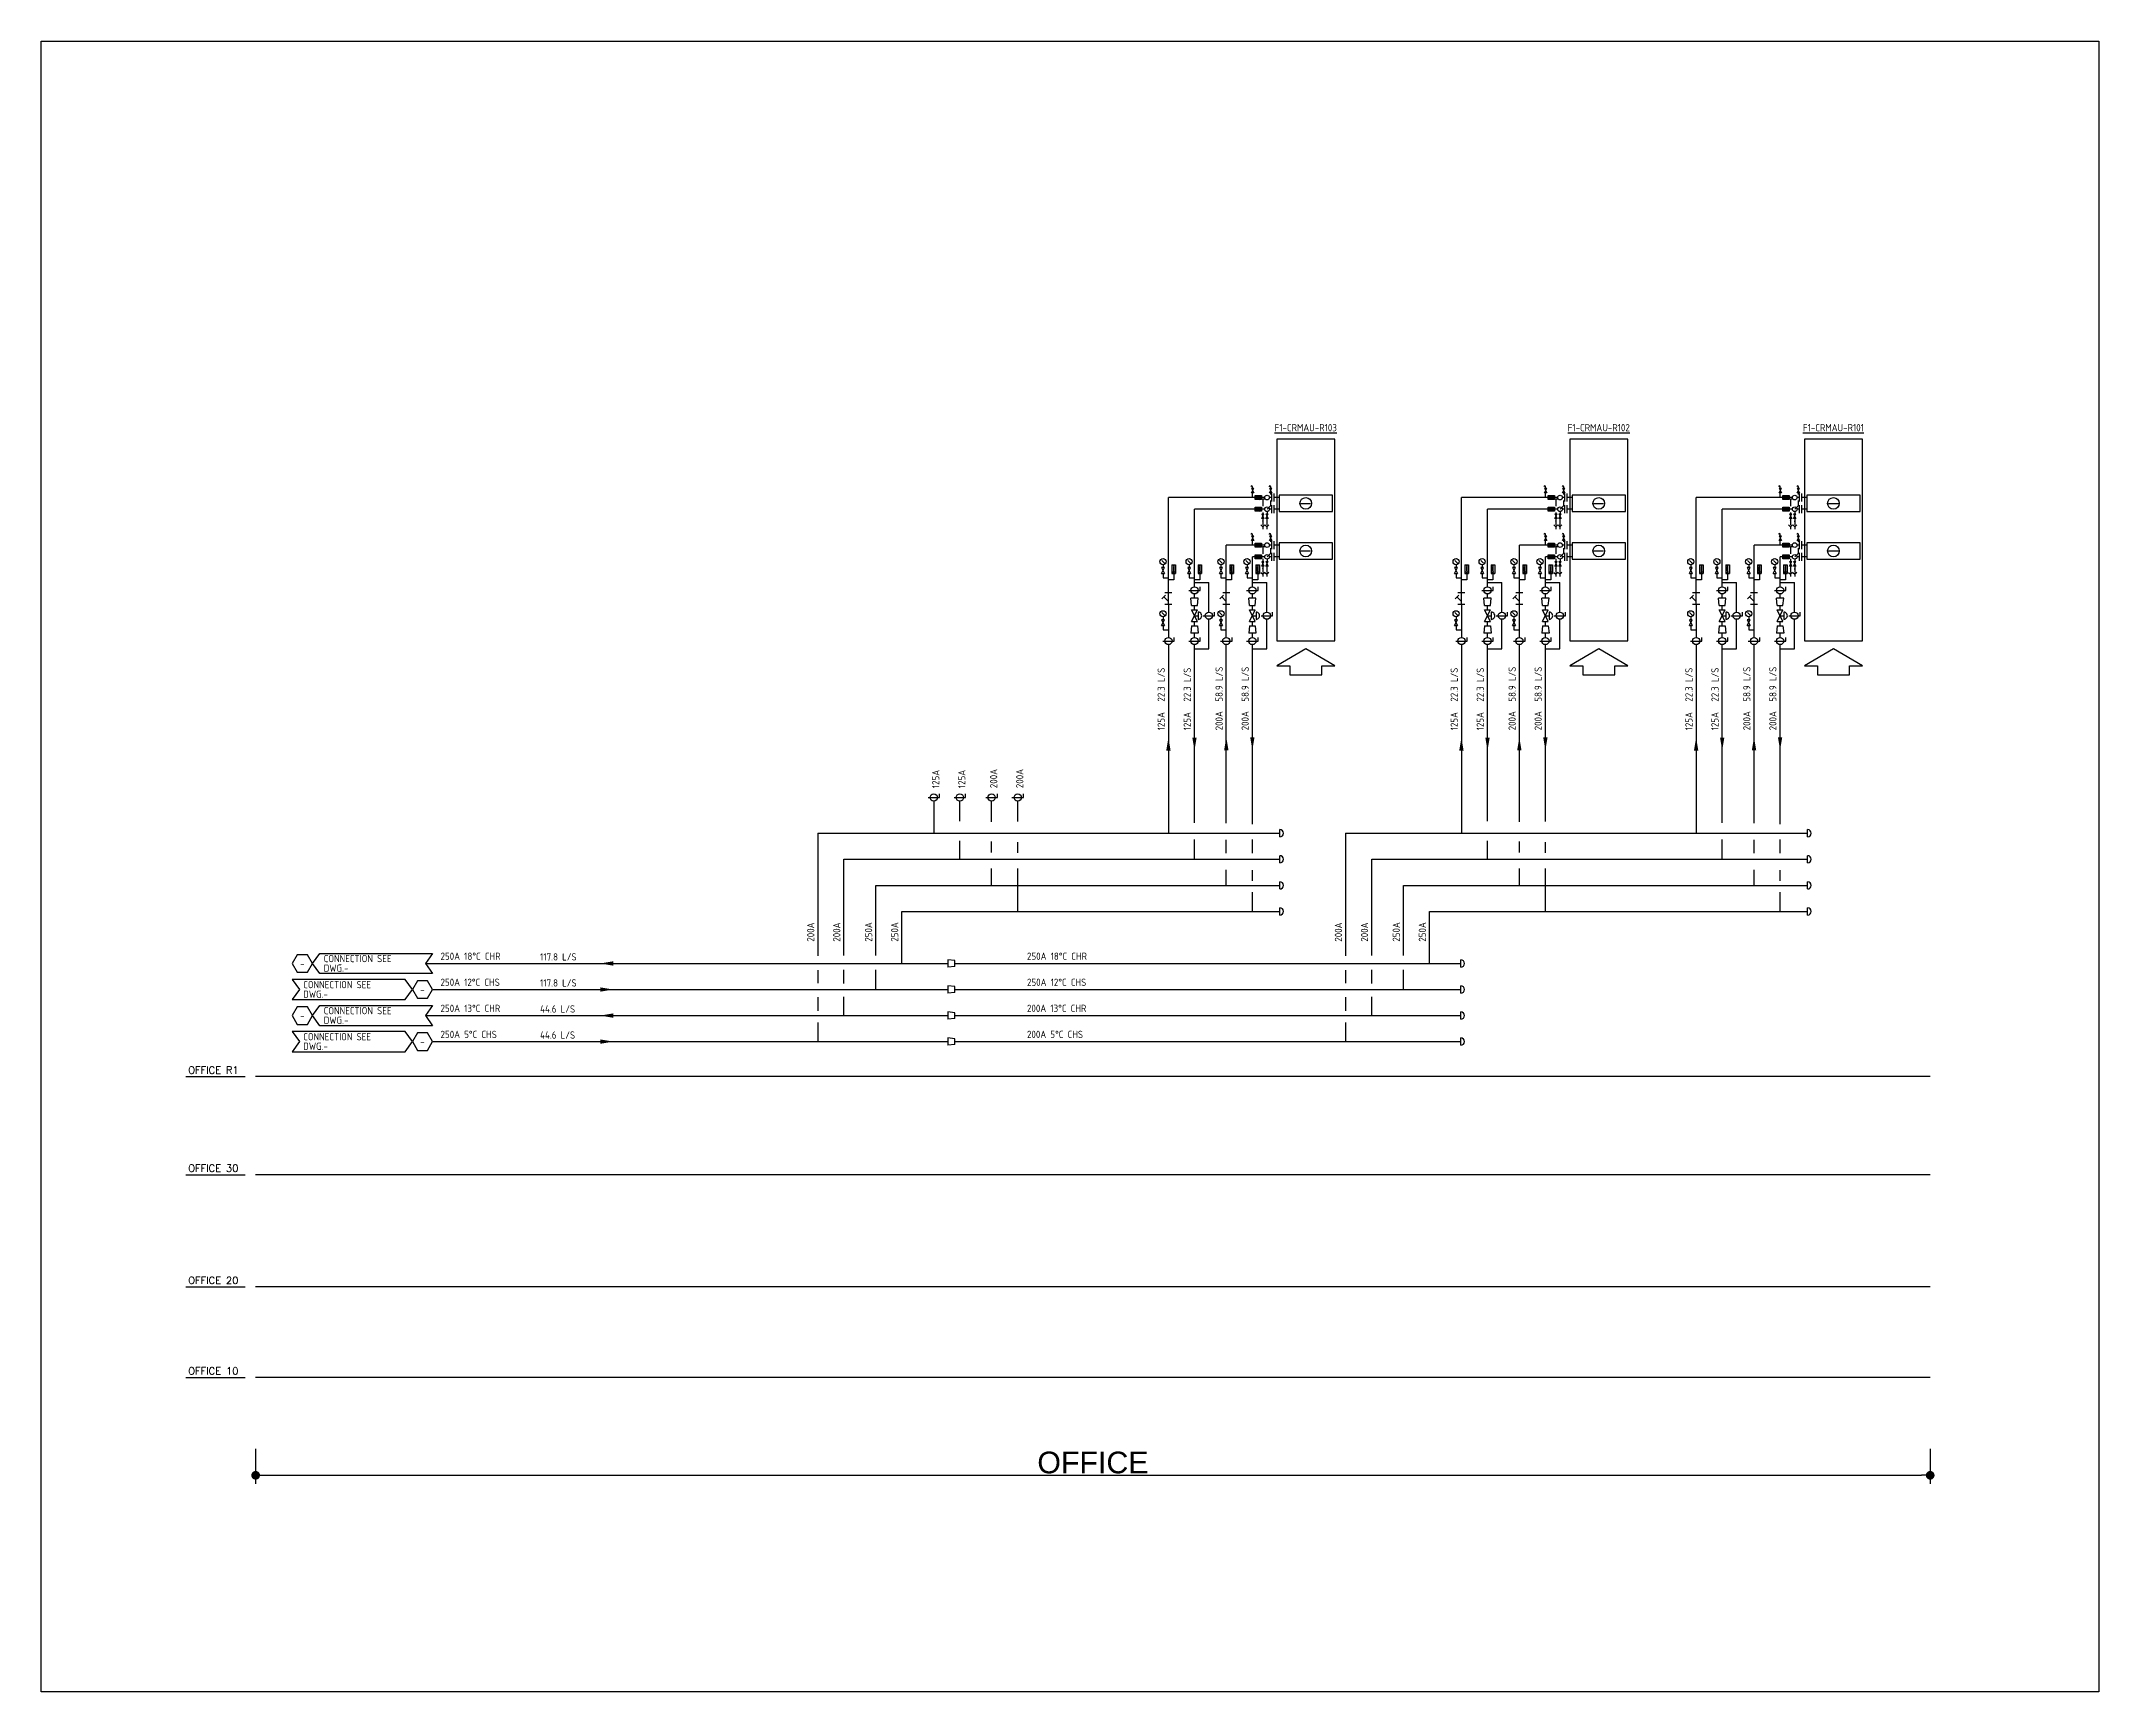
# Model space of a CAD drawing. Extents: x 41012 to 42076, y 83851 to 85507.
# Drawn here: x 41366 to 42076, y 83851 to 84421 of the extents above; entities that cross this region are included whole.
import ezdxf
from ezdxf.enums import TextEntityAlignment as Align

# ---------------------------------------------------------------- set-up
doc = ezdxf.new("R2010")
doc.units = 0
doc.header["$LTSCALE"] = 10
for name, color, linetype in [('A-DETL-01', 1, 'Continuous'), ('DETL-TXT', 4, 'Continuous'), ('M-CMDUCT-TEXT', 3, 'Continuous'), ('M-CR ZONE', 1, 'Continuous'), ('M-EQ-MAU', 22, 'Continuous'), ('M-EQPM-TXT', 4, 'Continuous'), ('M-PIPE-CHWR13', 94, 'Continuous'), ('M-PIPE-CHWR20', 110, 'Continuous'), ('M-PIPE-CHWS12', 130, 'Continuous'), ('M-PIPE-CHWS5', 160, 'Continuous'), ('M-PIPE-FITTING', 2, 'Continuous'), ('txt', 2, 'Continuous')]:
    doc.layers.add(name, color=color, linetype=linetype)
doc.styles.add('AA-TXT', font='isocp.shx', dxfattribs={"bigfont": 'chineset.shx'})
doc.styles.add('STDTEXT', font='simplex.shx', dxfattribs={"bigfont": 'china.shx'})
doc.dimstyles.new('10-dim', dxfattribs={"dimscale": 10, "dimtxt": 0.25, "dimasz": 0.1, "dimexe": 0.1, "dimexo": 0.1, "dimgap": 0.05, "dimtad": 1, "dimdec": 0, "dimlfac": 100, "dimdsep": 46, "dimtxsty": 'AA-TXT', "dimblk": 'DOT', "dimcen": 2, "dimclrd": 256, "dimclre": 256, "dimclrt": 256, "dimazin": 0, "dimtfac": 1, "dimtdec": 0, "dimtix": 1, "dimtmove": 2, "dimatfit": 3, "dimldrblk": 'CIR', "dimfxl": 1, "dimtvp": 1, "dimtolj": 1, "dimtzin": 0, "dimarcsym": 0})

msp = doc.modelspace()

# ---------------------------------------------------------------- texts
at = {"layer": 'DETL-TXT', "ltscale": 0.1, "style": 'AA-TXT'}
for s, p in [('22.3 L/S', (41753.707, 84192.88)), ('22.3 L/S', (41762.707, 84192.88)), ('58.9 L/S', (41773.707, 84192.88)), ('58.9 L/S', (41782.707, 84192.88)), ('22.3 L/S', (41935.995, 84192.88)), ('22.3 L/S', (41944.995, 84192.88)), ('58.9 L/S', (41955.995, 84192.88)), ('58.9 L/S', (41964.995, 84192.88)), ('125A', (41753.701, 84182.965)), ('125A', (41762.701, 84182.965)), ('200A', (41773.701, 84182.965)), ('200A', (41782.701, 84182.965)), ('125A', (41935.99, 84182.965)), ('125A', (41944.99, 84182.965)), ('200A', (41955.99, 84182.965)), ('200A', (41964.99, 84182.965)), ('125A', (41675.834, 84162.981)), ('125A', (41684.834, 84162.981)), ('200A', (41695.834, 84162.981)), ('200A', (41704.834, 84162.981))]:
    msp.add_text(s, height=2.5, rotation=90, dxfattribs=at).set_placement(p)
at = {"layer": 'DETL-TXT', "style": 'AA-TXT'}
for s, p in [('22.3 L/S', (41854.927, 84192.88)), ('22.3 L/S', (41863.927, 84192.88)), ('58.9 L/S', (41874.927, 84192.88)), ('58.9 L/S', (41883.927, 84192.88)), ('125A', (41854.921, 84182.965)), ('125A', (41863.921, 84182.965)), ('200A', (41874.921, 84182.965)), ('200A', (41883.921, 84182.965)), ('200A', (41632.633, 84109.927)), ('200A', (41641.633, 84109.927)), ('250A', (41652.633, 84109.927)), ('250A', (41661.633, 84109.927)), ('200A', (41814.921, 84109.927)), ('200A', (41823.921, 84109.927)), ('250A', (41834.921, 84109.927)), ('250A', (41843.921, 84109.927))]:
    msp.add_text(s, height=2.5, rotation=90, dxfattribs=at).set_placement(p)
at = {"layer": 'DETL-TXT', "color": 4, "style": 'AA-TXT'}
for p in [(41455.785, 84102.398), (41497.285, 84093.398), (41455.785, 84084.398), (41497.285, 84075.398)]:
    msp.add_text('-', height=2.5, dxfattribs=at).set_placement(p, align=Align.MIDDLE)
for s, p in [('CONNECTION SEE', (41463.181, 84102.845)), ('DWG.-', (41463.181, 84099.545)), ('CONNECTION SEE', (41456.104, 84093.845)), ('DWG.-', (41456.104, 84090.545)), ('CONNECTION SEE', (41463.181, 84084.845)), ('CONNECTION SEE', (41456.104, 84075.845)), ('DWG.-', (41463.181, 84081.545)), ('DWG.-', (41456.104, 84072.545))]:
    msp.add_text(s, height=2.5, dxfattribs=at).set_placement(p)
at = {"layer": 'DETL-TXT', "style": 'AA-TXT'}
for s, p in [('250A 18%%DC CHR', (41503.526, 84103.648)), ('117.8 L/S', (41537.918, 84103.422)), ('250A 18%%DC CHR', (41706.102, 84103.648)), ('250A 12%%DC CHS', (41503.526, 84094.648)), ('117.8 L/S', (41537.918, 84094.422)), ('250A 12%%DC CHS', (41706.102, 84094.648)), ('250A 13%%DC CHR', (41503.526, 84085.648)), ('44.6 L/S', (41537.918, 84085.422)), ('200A 13%%DC CHR', (41706.102, 84085.648)), ('250A 5%%DC CHS', (41503.526, 84076.648)), ('44.6 L/S', (41537.918, 84076.422)), ('200A 5%%DC CHS', (41706.102, 84076.648))]:
    msp.add_text(s, height=2.5, dxfattribs=at).set_placement(p)
at = {"layer": 'M-CMDUCT-TEXT', "style": 'STDTEXT'}
for s, p in [('OFFICE R1', (41416.345, 84065.554)), ('OFFICE 30', (41416.345, 84031.644)), ('OFFICE 20', (41416.345, 83992.903)), ('OFFICE 10', (41416.345, 83961.592))]:
    msp.add_text(s, height=2.5, dxfattribs=at).set_placement(p, align=Align.MIDDLE_LEFT)
at = {"layer": 'M-EQPM-TXT', "style": 'AA-TXT'}
for s, p in [('%%UF1-CRMAU-R103', (41802.389, 84287.566)), ('%%UF1-CRMAU-R102', (41903.609, 84287.566)), ('%%UF1-CRMAU-R101', (41984.677, 84287.566))]:
    msp.add_text(s, height=2.5, dxfattribs=at).set_placement(p, align=Align.MIDDLE)

# ---------------------------------------------------------------- blocks, each defined once
blk = doc.blocks.new('DIM3')
blk.add_solid([(40, -7), (40, 7), (0, 0)])
blk = doc.blocks.new('_DOT')
at = {"color": 0, "linetype": 'ByBlock'}
blk.add_line((-0.5, 0), (-1, 0), dxfattribs=at)
at = {"color": 0, "linetype": 'ByBlock', "const_width": 0.5}
blk.add_lwpolyline([(-0.25, 0, 1), (0.25, 0, 1)], format="xyb", close=True, dxfattribs=at)
blk = doc.blocks.new('*D5')
at = {"layer": 'DEFPOINTS', "color": 0, "transparency": 16777216}
for p in [(41439.66, 83937.7), (42018.1, 83937.7), (42018.1, 83925.52)]:
    blk.add_point(p, dxfattribs=at)
at = {"layer": 'txt', "lineweight": -2, "transparency": 16777216}
for p, q in [((41439.66, 83934.7), (41439.66, 83922.52)), ((42018.1, 83934.7), (42018.1, 83922.52)), ((41442.66, 83925.52), (42015.1, 83925.52))]:
    blk.add_line(p, q, dxfattribs=at)
at = {"layer": 'txt', "lineweight": -2, "transparency": 16777216, "xscale": 3, "yscale": 3, "zscale": 3, "rotation": 180}
blk.add_blockref('_DOT', (41439.66, 83925.52), dxfattribs=at)
at = {"layer": 'txt', "lineweight": -2, "transparency": 16777216, "xscale": 3, "yscale": 3, "zscale": 3}
blk.add_blockref('_DOT', (42018.1, 83925.52), dxfattribs=at)
at = {"layer": 'txt', "transparency": 16777216, "insert": (41728.88, 83929.9), "char_height": 7.5, "attachment_point": 5, "style": 'AA-TXT'}
blk.add_mtext('\\A1;{\\fArial|b0|i0|c0|p34;OFFICE}', dxfattribs=at)
blk = doc.blocks.new('CIR')
at = {"color": 0}
blk.add_line((1, 0), (-1, 0), dxfattribs=at)
at = {"color": 3}
blk.add_circle((0, 0), 0.5, dxfattribs=at)

# ---------------------------------------------------------------- dimensions: what is measured, and where the dimension line sits
at = {"layer": 'txt'}
dim = msp.add_linear_dim(base=(42018.102, 83925.523), p1=(41439.662, 83937.699), p2=(42018.102, 83937.699), text='{\\fArial|b0|i0|c0|p34;OFFICE}', dimstyle='10-dim', override={"dimtxt": 0.75, "dimasz": 0.3, "dimexe": 0.3, "dimexo": 0.3}, dxfattribs=at)
dim.commit()
dim.dimension.update_dxf_attribs({"geometry": '*D5', "text_midpoint": (41728.882, 83929.903)})

# ---------------------------------------------------------------- hatches: boundary and pattern name
at = {"layer": 'M-PIPE-FITTING', "ltscale": 0.1}
h = msp.add_hatch(dxfattribs=at)
h.set_pattern_fill('ANSI37', color=256, scale=2.66144, style=0)
h.set_pattern_definition([(45, (41650.7903, 84074.6172), (-0.2352403, 0.2352403), []), (135, (41650.7903, 84074.6172), (-0.2352403, -0.2352403), [])])
h.paths.add_polyline_path([(41784.951, 84264.087), (41787.08, 84264.087), (41787.08, 84262.754), (41784.951, 84262.754)])
at = {"layer": 'M-PIPE-FITTING'}
h = msp.add_hatch(dxfattribs=at)
h.set_pattern_fill('ANSI37', color=256, scale=2.66144, style=0)
h.set_pattern_definition([(45, (41752.0105, 84074.6172), (-0.2352403, 0.2352403), []), (135, (41752.0105, 84074.6172), (-0.2352403, -0.2352403), [])])
h.paths.add_polyline_path([(41886.171, 84264.087), (41888.301, 84264.087), (41888.301, 84262.754), (41886.171, 84262.754)])
at = {"layer": 'M-PIPE-FITTING', "ltscale": 0.1}
h = msp.add_hatch(dxfattribs=at)
h.set_pattern_fill('ANSI37', color=256, scale=2.66144, style=0)
h.set_pattern_definition([(45, (41833.07873, 84074.6172), (-0.2352403, 0.2352403), []), (135, (41833.07873, 84074.6172), (-0.2352403, -0.2352403), [])])
h.paths.add_polyline_path([(41967.24, 84264.087), (41969.369, 84264.087), (41969.369, 84262.754), (41967.24, 84262.754)])
h = msp.add_hatch(dxfattribs=at)
h.set_pattern_fill('ANSI37', color=256, scale=2.66144, style=0)
h.set_pattern_definition([(45, (41650.7903, 84070.5672), (-0.2352403, 0.2352403), []), (135, (41650.7903, 84070.5672), (-0.2352403, -0.2352403), [])])
h.paths.add_polyline_path([(41784.951, 84260.037), (41787.08, 84260.037), (41787.08, 84258.704), (41784.951, 84258.704)])
at = {"layer": 'M-PIPE-FITTING'}
h = msp.add_hatch(dxfattribs=at)
h.set_pattern_fill('ANSI37', color=256, scale=2.66144, style=0)
h.set_pattern_definition([(45, (41752.0105, 84070.5672), (-0.2352403, 0.2352403), []), (135, (41752.0105, 84070.5672), (-0.2352403, -0.2352403), [])])
h.paths.add_polyline_path([(41886.171, 84260.037), (41888.301, 84260.037), (41888.301, 84258.704), (41886.171, 84258.704)])
at = {"layer": 'M-PIPE-FITTING', "ltscale": 0.1}
h = msp.add_hatch(dxfattribs=at)
h.set_pattern_fill('ANSI37', color=256, scale=2.66144, style=0)
h.set_pattern_definition([(45, (41833.07873, 84070.5672), (-0.2352403, 0.2352403), []), (135, (41833.07873, 84070.5672), (-0.2352403, -0.2352403), [])])
h.paths.add_polyline_path([(41967.24, 84260.037), (41969.369, 84260.037), (41969.369, 84258.704), (41967.24, 84258.704)])
h = msp.add_hatch(dxfattribs=at)
h.set_pattern_fill('ANSI37', color=256, scale=2.66144, style=0)
h.set_pattern_definition([(45, (41650.7903, 84058.17757), (-0.2352403, 0.2352403), []), (135, (41650.7903, 84058.17757), (-0.2352403, -0.2352403), [])])
h.paths.add_polyline_path([(41784.951, 84247.648), (41787.08, 84247.648), (41787.08, 84246.315), (41784.951, 84246.315)])
h = msp.add_hatch(dxfattribs=at)
h.set_pattern_fill('ANSI37', color=256, scale=2.66144, style=0)
h.set_pattern_definition([(45, (41650.7903, 84054.12757), (-0.2352403, 0.2352403), []), (135, (41650.7903, 84054.12757), (-0.2352403, -0.2352403), [])])
h.paths.add_polyline_path([(41784.951, 84243.598), (41787.08, 84243.598), (41787.08, 84242.265), (41784.951, 84242.265)])
at = {"layer": 'M-PIPE-FITTING'}
h = msp.add_hatch(dxfattribs=at)
h.set_pattern_fill('ANSI37', color=256, scale=2.66144, style=0)
h.set_pattern_definition([(45, (41752.0105, 84058.17757), (-0.2352403, 0.2352403), []), (135, (41752.0105, 84058.17757), (-0.2352403, -0.2352403), [])])
h.paths.add_polyline_path([(41886.171, 84247.648), (41888.301, 84247.648), (41888.301, 84246.315), (41886.171, 84246.315)])
h = msp.add_hatch(dxfattribs=at)
h.set_pattern_fill('ANSI37', color=256, scale=2.66144, style=0)
h.set_pattern_definition([(45, (41752.0105, 84054.12757), (-0.2352403, 0.2352403), []), (135, (41752.0105, 84054.12757), (-0.2352403, -0.2352403), [])])
h.paths.add_polyline_path([(41886.171, 84243.598), (41888.301, 84243.598), (41888.301, 84242.265), (41886.171, 84242.265)])
at = {"layer": 'M-PIPE-FITTING', "ltscale": 0.1}
h = msp.add_hatch(dxfattribs=at)
h.set_pattern_fill('ANSI37', color=256, scale=2.66144, style=0)
h.set_pattern_definition([(45, (41833.07873, 84058.17757), (-0.2352403, 0.2352403), []), (135, (41833.07873, 84058.17757), (-0.2352403, -0.2352403), [])])
h.paths.add_polyline_path([(41967.24, 84247.648), (41969.369, 84247.648), (41969.369, 84246.315), (41967.24, 84246.315)])
h = msp.add_hatch(dxfattribs=at)
h.set_pattern_fill('ANSI37', color=256, scale=2.66144, style=0)
h.set_pattern_definition([(45, (41833.07873, 84054.12757), (-0.2352403, 0.2352403), []), (135, (41833.07873, 84054.12757), (-0.2352403, -0.2352403), [])])
h.paths.add_polyline_path([(41967.24, 84243.598), (41969.369, 84243.598), (41969.369, 84242.265), (41967.24, 84242.265)])

# ---------------------------------------------------------------- linework, layer by layer
at = {"layer": 'A-DETL-01', "linetype": 'Continuous'}
for p, q in [((41415.56, 84063.304), (41436.035, 84063.304)), ((41415.56, 84029.394), (41436.035, 84029.394)), ((41415.56, 83990.653), (41436.035, 83990.653)), ((41415.56, 83959.342), (41436.035, 83959.342))]:
    msp.add_line(p, q, dxfattribs=at)
at = {"layer": 'DEFPOINTS', "color": 1}
msp.add_lwpolyline([(41365.567, 84421.142), (42076.347, 84421.142), (42076.347, 83850.682), (41365.567, 83850.682)], close=True, dxfattribs=at)
at = {"layer": 'DETL-TXT', "color": 4}
for points in [[(41452.285, 84102.398), (41454.035, 84099.367), (41457.535, 84099.367), (41459.285, 84102.398), (41457.535, 84105.429), (41454.035, 84105.429)], [(41459.285, 84102.398), (41461.785, 84105.898), (41500.785, 84105.898), (41498.285, 84102.398), (41500.785, 84098.898), (41461.785, 84098.898)], [(41493.785, 84093.398), (41491.285, 84096.898), (41452.285, 84096.898), (41454.785, 84093.398), (41452.285, 84089.898), (41491.285, 84089.898)], [(41493.785, 84093.398), (41495.535, 84090.367), (41499.035, 84090.367), (41500.785, 84093.398), (41499.035, 84096.429), (41495.535, 84096.429)], [(41452.285, 84084.398), (41454.035, 84081.367), (41457.535, 84081.367), (41459.285, 84084.398), (41457.535, 84087.429), (41454.035, 84087.429)], [(41459.285, 84084.398), (41461.785, 84087.898), (41500.785, 84087.898), (41498.285, 84084.398), (41500.785, 84080.898), (41461.785, 84080.898)], [(41493.785, 84075.398), (41491.285, 84078.898), (41452.285, 84078.898), (41454.785, 84075.398), (41452.285, 84071.898), (41491.285, 84071.898)], [(41493.785, 84075.398), (41495.535, 84072.367), (41499.035, 84072.367), (41500.785, 84075.398), (41499.035, 84078.429), (41495.535, 84078.429)]]:
    msp.add_lwpolyline(points, close=True, dxfattribs=at)
at = {"layer": 'M-CR ZONE'}
for p, q in [((42018.102, 84063.304), (41439.662, 84063.304)), ((42018.102, 84029.394), (41439.662, 84029.394)), ((42018.102, 83990.653), (41439.662, 83990.653)), ((42018.102, 83959.342), (41439.662, 83959.342))]:
    msp.add_line(p, q, dxfattribs=at)
at = {"layer": 'M-EQ-MAU', "ltscale": 0.1}
for p, q in [((41791.5, 84262.062), (41791.5, 84264.779)), ((41793.189, 84263.421), (41791.5, 84263.421)), ((41973.788, 84262.062), (41973.788, 84264.779)), ((41975.477, 84263.421), (41973.788, 84263.421)), ((41791.5, 84258.012), (41791.5, 84260.729)), ((41793.189, 84259.371), (41791.5, 84259.371)), ((41800.705, 84261.396), (41804.072, 84261.396)), ((41973.788, 84258.012), (41973.788, 84260.729)), ((41975.477, 84259.371), (41973.788, 84259.371)), ((41982.994, 84261.396), (41986.361, 84261.396)), ((41791.5, 84245.623), (41791.5, 84248.34)), ((41793.189, 84246.981), (41791.5, 84246.981)), ((41791.5, 84241.573), (41791.5, 84244.29)), ((41793.189, 84242.931), (41791.5, 84242.931)), ((41800.705, 84244.956), (41804.072, 84244.956)), ((41973.788, 84245.623), (41973.788, 84248.34)), ((41975.477, 84246.981), (41973.788, 84246.981)), ((41973.788, 84241.573), (41973.788, 84244.29)), ((41975.477, 84242.931), (41973.788, 84242.931)), ((41982.994, 84244.956), (41986.361, 84244.956))]:
    msp.add_line(p, q, dxfattribs=at)
at = {"layer": 'M-EQ-MAU'}
for p, q in [((41892.72, 84262.062), (41892.72, 84264.779)), ((41894.409, 84263.421), (41892.72, 84263.421)), ((41892.72, 84258.012), (41892.72, 84260.729)), ((41894.409, 84259.371), (41892.72, 84259.371)), ((41901.925, 84261.396), (41905.292, 84261.396)), ((41892.72, 84245.623), (41892.72, 84248.34)), ((41894.409, 84246.981), (41892.72, 84246.981)), ((41892.72, 84241.573), (41892.72, 84244.29)), ((41894.409, 84242.931), (41892.72, 84242.931)), ((41901.925, 84244.956), (41905.292, 84244.956))]:
    msp.add_line(p, q, dxfattribs=at)
at = {"layer": 'M-EQ-MAU', "ltscale": 0.1}
for points in [[(41812.389, 84213.863), (41812.389, 84283.566), (41792.389, 84283.566), (41792.389, 84213.863)], [(41994.677, 84213.863), (41994.677, 84283.566), (41974.677, 84283.566), (41974.677, 84213.863)], [(41811.589, 84264.217), (41793.189, 84264.217), (41793.189, 84258.575), (41811.589, 84258.575)], [(41993.877, 84264.217), (41975.477, 84264.217), (41975.477, 84258.575), (41993.877, 84258.575)], [(41811.589, 84247.777), (41793.189, 84247.777), (41793.189, 84242.135), (41811.589, 84242.135)], [(41993.877, 84247.777), (41975.477, 84247.777), (41975.477, 84242.135), (41993.877, 84242.135)], [(41796.864, 84205.216), (41796.864, 84202.195), (41807.913, 84202.195), (41807.913, 84205.216), (41812.389, 84205.216), (41802.389, 84211.178), (41792.389, 84205.216)], [(41979.153, 84205.216), (41979.153, 84202.195), (41990.202, 84202.195), (41990.202, 84205.216), (41994.677, 84205.216), (41984.677, 84211.178), (41974.677, 84205.216)]]:
    msp.add_lwpolyline(points, close=True, dxfattribs=at)
at = {"layer": 'M-EQ-MAU'}
for points in [[(41913.609, 84213.863), (41913.609, 84283.566), (41893.609, 84283.566), (41893.609, 84213.863)], [(41912.809, 84264.217), (41894.409, 84264.217), (41894.409, 84258.575), (41912.809, 84258.575)], [(41912.809, 84247.777), (41894.409, 84247.777), (41894.409, 84242.135), (41912.809, 84242.135)], [(41898.084, 84205.216), (41898.084, 84202.195), (41909.133, 84202.195), (41909.133, 84205.216), (41913.609, 84205.216), (41903.609, 84211.178), (41893.609, 84205.216)]]:
    msp.add_lwpolyline(points, close=True, dxfattribs=at)
at = {"layer": 'M-EQ-MAU', "ltscale": 0.1}
for centre in [(41802.389, 84261.396), (41984.677, 84261.396), (41802.389, 84244.956), (41984.677, 84244.956)]:
    msp.add_circle(centre, 2.02, dxfattribs=at)
at = {"layer": 'M-EQ-MAU'}
for centre in [(41903.609, 84261.396), (41903.609, 84244.956)]:
    msp.add_circle(centre, 2.02, dxfattribs=at)
at = {"layer": 'M-PIPE-CHWR13', "ltscale": 0.1}
for p, q in [((41763.951, 84232.586), (41763.951, 84259.371)), ((41784.951, 84259.371), (41763.951, 84259.371)), ((41788.208, 84259.371), (41787.08, 84259.371)), ((41790.618, 84259.371), (41789.824, 84259.371)), ((41790.618, 84258.012), (41790.618, 84260.729)), ((41946.24, 84232.586), (41946.24, 84259.371)), ((41967.24, 84259.371), (41946.24, 84259.371)), ((41970.496, 84259.371), (41969.369, 84259.371)), ((41972.907, 84259.371), (41972.112, 84259.371)), ((41972.907, 84258.012), (41972.907, 84260.729)), ((41763.951, 84234.086), (41768.941, 84234.086)), ((41763.951, 84228.586), (41763.951, 84230.086)), ((41768.941, 84223.832), (41768.941, 84234.086)), ((41946.24, 84234.086), (41951.23, 84234.086)), ((41946.24, 84228.586), (41946.24, 84230.086)), ((41951.23, 84223.832), (41951.23, 84234.086)), ((41763.951, 84224.582), (41763.951, 84226.082)), ((41763.951, 84219.082), (41763.951, 84220.582)), ((41768.941, 84211.077), (41768.941, 84221.332)), ((41946.24, 84224.582), (41946.24, 84226.082)), ((41946.24, 84219.082), (41946.24, 84220.582)), ((41951.23, 84211.077), (41951.23, 84221.332)), ((41763.951, 84215.077), (41763.951, 84216.577)), ((41946.24, 84215.077), (41946.24, 84216.577)), ((41763.951, 84151.017), (41763.951, 84212.577)), ((41763.951, 84211.077), (41768.941, 84211.077)), ((41946.24, 84151.017), (41946.24, 84212.577)), ((41946.24, 84211.077), (41951.23, 84211.077)), ((41763.951, 84138.398), (41763.951, 84145.284)), ((41946.24, 84138.398), (41946.24, 84145.284)), ((41855.973, 84083.148), (41855.973, 84085.648))]:
    msp.add_line(p, q, dxfattribs=at)
at = {"layer": 'M-PIPE-CHWR13'}
for p, q in [((41865.171, 84232.586), (41865.171, 84259.371)), ((41886.171, 84259.371), (41865.171, 84259.371)), ((41889.428, 84259.371), (41888.301, 84259.371)), ((41891.839, 84259.371), (41891.044, 84259.371)), ((41891.839, 84258.012), (41891.839, 84260.729)), ((41865.171, 84234.086), (41870.162, 84234.086)), ((41865.171, 84228.586), (41865.171, 84230.086)), ((41870.162, 84223.832), (41870.162, 84234.086)), ((41865.171, 84224.582), (41865.171, 84226.082)), ((41865.171, 84219.082), (41865.171, 84220.582)), ((41870.162, 84211.077), (41870.162, 84221.332)), ((41865.171, 84215.077), (41865.171, 84216.577)), ((41865.171, 84151.529), (41865.171, 84212.577)), ((41865.171, 84211.077), (41870.162, 84211.077)), ((41682.883, 84151.529), (41682.883, 84158.495)), ((41682.883, 84138.398), (41682.883, 84144.772)), ((41865.171, 84138.398), (41865.171, 84144.772)), ((41642.883, 84138.398), (41793.467, 84138.398)), ((41642.883, 84105.142), (41642.883, 84138.398)), ((41793.467, 84137.148), (41793.467, 84139.648)), ((41825.171, 84138.398), (41975.756, 84138.398)), ((41825.171, 84105.142), (41825.171, 84138.398)), ((41975.756, 84137.148), (41975.756, 84139.648)), ((41642.883, 84095.48), (41642.883, 84100.222)), ((41825.171, 84095.48), (41825.171, 84100.222)), ((41642.883, 84084.398), (41642.883, 84090.869)), ((41825.171, 84084.398), (41825.171, 84090.869)), ((41498.285, 84084.398), (41678.716, 84084.398)), ((41681.221, 84084.398), (41855.973, 84084.398))]:
    msp.add_line(p, q, dxfattribs=at)
at = {"layer": 'M-PIPE-CHWR13', "ltscale": 0.1}
for centre in [(41789.016, 84259.371), (41971.304, 84259.371)]:
    msp.add_circle(centre, 0.808, dxfattribs=at)
at = {"layer": 'M-PIPE-CHWR13'}
msp.add_circle((41890.236, 84259.371), 0.808, dxfattribs=at)
for centre in [(41793.467, 84138.398), (41975.756, 84138.398)]:
    msp.add_arc(centre, 1.25, 270, 90, dxfattribs=at)
at = {"layer": 'M-PIPE-CHWR13', "ltscale": 0.1}
msp.add_arc((41855.973, 84084.398), 1.25, 270, 90, dxfattribs=at)
for points in [[(41764.701, 84180.489), (41763.951, 84175.989), (41763.201, 84180.489)], [(41946.99, 84180.489), (41946.24, 84175.989), (41945.49, 84180.489)]]:
    msp.add_solid(points, dxfattribs=at)
at = {"layer": 'M-PIPE-CHWR13'}
for points in [[(41865.921, 84180.489), (41865.171, 84175.989), (41864.421, 84180.489)], [(41563.165, 84085.148), (41558.665, 84084.398), (41563.165, 84083.648)]]:
    msp.add_solid(points, dxfattribs=at)
at = {"layer": 'M-PIPE-CHWR20', "ltscale": 0.1}
for p, q in [((41784.951, 84242.931), (41783.951, 84242.931)), ((41783.951, 84232.586), (41783.951, 84242.931)), ((41788.208, 84242.931), (41787.08, 84242.931)), ((41790.618, 84242.931), (41789.824, 84242.931)), ((41790.618, 84241.573), (41790.618, 84244.29)), ((41967.24, 84242.931), (41966.24, 84242.931)), ((41966.24, 84232.586), (41966.24, 84242.931)), ((41970.496, 84242.931), (41969.369, 84242.931)), ((41972.907, 84242.931), (41972.112, 84242.931)), ((41972.907, 84241.573), (41972.907, 84244.29)), ((41783.951, 84234.086), (41788.941, 84234.086)), ((41783.951, 84228.586), (41783.951, 84230.086)), ((41788.941, 84223.832), (41788.941, 84234.086)), ((41966.24, 84234.086), (41971.23, 84234.086)), ((41966.24, 84228.586), (41966.24, 84230.086)), ((41971.23, 84223.832), (41971.23, 84234.086)), ((41783.951, 84224.582), (41783.951, 84226.082)), ((41783.951, 84219.082), (41783.951, 84220.582)), ((41788.941, 84211.077), (41788.941, 84221.332)), ((41966.24, 84224.582), (41966.24, 84226.082)), ((41966.24, 84219.082), (41966.24, 84220.582)), ((41971.23, 84211.077), (41971.23, 84221.332)), ((41783.951, 84215.077), (41783.951, 84216.577)), ((41966.24, 84215.077), (41966.24, 84216.577)), ((41783.951, 84150.519), (41783.951, 84212.577)), ((41783.951, 84211.077), (41788.941, 84211.077)), ((41966.24, 84150.519), (41966.24, 84212.577)), ((41966.24, 84211.077), (41971.23, 84211.077)), ((41783.951, 84140.516), (41783.951, 84145.282)), ((41966.24, 84140.516), (41966.24, 84145.282)), ((41783.951, 84130.936), (41783.951, 84134.63)), ((41966.24, 84130.936), (41966.24, 84134.63)), ((41783.951, 84120.398), (41783.951, 84127.039)), ((41966.24, 84120.398), (41966.24, 84127.039)), ((41855.973, 84101.148), (41855.973, 84103.648))]:
    msp.add_line(p, q, dxfattribs=at)
at = {"layer": 'M-PIPE-CHWR20'}
for p, q in [((41886.171, 84242.931), (41885.171, 84242.931)), ((41885.171, 84232.586), (41885.171, 84242.931)), ((41889.428, 84242.931), (41888.301, 84242.931)), ((41891.839, 84242.931), (41891.044, 84242.931)), ((41891.839, 84241.573), (41891.839, 84244.29)), ((41885.171, 84234.086), (41890.162, 84234.086)), ((41885.171, 84228.586), (41885.171, 84230.086)), ((41890.162, 84223.832), (41890.162, 84234.086)), ((41885.171, 84224.582), (41885.171, 84226.082)), ((41885.171, 84219.082), (41885.171, 84220.582)), ((41890.162, 84211.077), (41890.162, 84221.332)), ((41885.171, 84215.077), (41885.171, 84216.577)), ((41885.171, 84151.418), (41885.171, 84212.577)), ((41885.171, 84211.077), (41890.162, 84211.077)), ((41702.883, 84151.418), (41702.883, 84158.495)), ((41702.883, 84140.692), (41702.883, 84144.356)), ((41885.171, 84140.692), (41885.171, 84144.356)), ((41702.883, 84120.398), (41702.883, 84135.173)), ((41885.171, 84120.398), (41885.171, 84135.173)), ((41793.467, 84119.148), (41793.467, 84121.648)), ((41975.756, 84119.148), (41975.756, 84121.648)), ((41662.883, 84102.398), (41662.883, 84120.398)), ((41662.883, 84120.398), (41793.467, 84120.398)), ((41845.171, 84120.398), (41975.756, 84120.398)), ((41845.171, 84102.398), (41845.171, 84120.398)), ((41498.285, 84102.398), (41678.716, 84102.398)), ((41681.221, 84102.398), (41855.973, 84102.398))]:
    msp.add_line(p, q, dxfattribs=at)
at = {"layer": 'M-PIPE-CHWR20', "ltscale": 0.1}
for centre in [(41789.016, 84242.931), (41971.304, 84242.931)]:
    msp.add_circle(centre, 0.808, dxfattribs=at)
at = {"layer": 'M-PIPE-CHWR20'}
msp.add_circle((41890.236, 84242.931), 0.808, dxfattribs=at)
for centre in [(41793.467, 84120.398), (41975.756, 84120.398)]:
    msp.add_arc(centre, 1.25, 270, 90, dxfattribs=at)
at = {"layer": 'M-PIPE-CHWR20', "ltscale": 0.1}
msp.add_arc((41855.973, 84102.398), 1.25, 270, 90, dxfattribs=at)
for points in [[(41784.701, 84180.588), (41783.951, 84176.088), (41783.201, 84180.588)], [(41966.99, 84180.588), (41966.24, 84176.088), (41965.49, 84180.588)]]:
    msp.add_solid(points, dxfattribs=at)
at = {"layer": 'M-PIPE-CHWR20'}
for points in [[(41885.921, 84180.588), (41885.171, 84176.088), (41884.421, 84180.588)], [(41563.165, 84103.148), (41558.665, 84102.398), (41563.165, 84101.648)]]:
    msp.add_solid(points, dxfattribs=at)
at = {"layer": 'M-PIPE-CHWS12', "ltscale": 0.1}
for p, q in [((41774.951, 84230.581), (41774.951, 84246.981)), ((41784.951, 84246.981), (41774.951, 84246.981)), ((41788.208, 84246.981), (41787.08, 84246.981)), ((41790.618, 84246.981), (41789.824, 84246.981)), ((41790.618, 84245.623), (41790.618, 84248.34)), ((41957.24, 84230.581), (41957.24, 84246.981)), ((41967.24, 84246.981), (41957.24, 84246.981)), ((41970.496, 84246.981), (41969.369, 84246.981)), ((41972.907, 84246.981), (41972.112, 84246.981)), ((41972.907, 84245.623), (41972.907, 84248.34)), ((41774.951, 84215.077), (41774.951, 84226.582)), ((41957.24, 84215.077), (41957.24, 84226.582)), ((41774.951, 84150.907), (41774.951, 84212.577)), ((41957.24, 84150.907), (41957.24, 84212.577)), ((41774.951, 84140.567), (41774.951, 84145.174)), ((41957.24, 84140.567), (41957.24, 84145.174)), ((41774.951, 84129.398), (41774.951, 84134.732)), ((41957.24, 84129.398), (41957.24, 84134.732)), ((41855.973, 84092.148), (41855.973, 84094.648))]:
    msp.add_line(p, q, dxfattribs=at)
at = {"layer": 'M-PIPE-CHWS12'}
for p, q in [((41876.171, 84230.581), (41876.171, 84246.981)), ((41886.171, 84246.981), (41876.171, 84246.981)), ((41889.428, 84246.981), (41888.301, 84246.981)), ((41891.839, 84246.981), (41891.044, 84246.981)), ((41891.839, 84245.623), (41891.839, 84248.34)), ((41876.171, 84215.077), (41876.171, 84226.582)), ((41876.171, 84151.316), (41876.171, 84212.577)), ((41693.883, 84151.316), (41693.883, 84158.495)), ((41693.883, 84140.772), (41693.883, 84144.56)), ((41876.171, 84140.772), (41876.171, 84144.56)), ((41693.883, 84129.398), (41693.883, 84135.244)), ((41876.171, 84129.398), (41876.171, 84135.244)), ((41653.883, 84129.398), (41793.467, 84129.398)), ((41653.883, 84105.195), (41653.883, 84129.398)), ((41793.467, 84128.148), (41793.467, 84130.648)), ((41836.171, 84129.398), (41975.756, 84129.398)), ((41836.171, 84105.195), (41836.171, 84129.398)), ((41975.756, 84128.148), (41975.756, 84130.648)), ((41653.883, 84093.398), (41653.883, 84100.248)), ((41836.171, 84093.398), (41836.171, 84100.248)), ((41500.785, 84093.398), (41678.716, 84093.398)), ((41681.221, 84093.398), (41855.973, 84093.398))]:
    msp.add_line(p, q, dxfattribs=at)
at = {"layer": 'M-PIPE-CHWS12', "ltscale": 0.1}
for centre in [(41789.016, 84246.981), (41971.304, 84246.981)]:
    msp.add_circle(centre, 0.808, dxfattribs=at)
at = {"layer": 'M-PIPE-CHWS12'}
msp.add_circle((41890.236, 84246.981), 0.808, dxfattribs=at)
for centre in [(41793.467, 84129.398), (41975.756, 84129.398)]:
    msp.add_arc(centre, 1.25, 270, 90, dxfattribs=at)
at = {"layer": 'M-PIPE-CHWS12', "ltscale": 0.1}
msp.add_arc((41855.973, 84093.398), 1.25, 270, 90, dxfattribs=at)
for points in [[(41775.701, 84176.088), (41774.951, 84180.588), (41774.201, 84176.088)], [(41957.99, 84176.088), (41957.24, 84180.588), (41956.49, 84176.088)]]:
    msp.add_solid(points, dxfattribs=at)
at = {"layer": 'M-PIPE-CHWS12'}
for points in [[(41876.921, 84176.088), (41876.171, 84180.588), (41875.421, 84176.088)], [(41558.665, 84094.148), (41563.165, 84093.398), (41558.665, 84092.648)]]:
    msp.add_solid(points, dxfattribs=at)
at = {"layer": 'M-PIPE-CHWS5', "ltscale": 0.1}
for p, q in [((41754.951, 84230.581), (41754.951, 84263.421)), ((41784.951, 84263.421), (41754.951, 84263.421)), ((41788.208, 84263.421), (41787.08, 84263.421)), ((41790.618, 84263.421), (41789.824, 84263.421)), ((41790.618, 84262.062), (41790.618, 84264.779)), ((41937.24, 84230.581), (41937.24, 84263.421)), ((41967.24, 84263.421), (41937.24, 84263.421)), ((41970.496, 84263.421), (41969.369, 84263.421)), ((41972.907, 84263.421), (41972.112, 84263.421)), ((41972.907, 84262.062), (41972.907, 84264.779)), ((41754.951, 84226.582), (41754.951, 84215.077)), ((41937.24, 84226.582), (41937.24, 84215.077)), ((41754.951, 84212.577), (41754.951, 84147.398)), ((41937.24, 84212.577), (41937.24, 84147.398)), ((41855.973, 84074.148), (41855.973, 84076.648))]:
    msp.add_line(p, q, dxfattribs=at)
at = {"layer": 'M-PIPE-CHWS5'}
for p, q in [((41856.171, 84230.581), (41856.171, 84263.421)), ((41886.171, 84263.421), (41856.171, 84263.421)), ((41889.428, 84263.421), (41888.301, 84263.421)), ((41891.839, 84263.421), (41891.044, 84263.421)), ((41891.839, 84262.062), (41891.839, 84264.779)), ((41856.171, 84226.582), (41856.171, 84215.077)), ((41856.171, 84212.577), (41856.171, 84147.398)), ((41673.883, 84158.495), (41673.883, 84147.398)), ((41633.883, 84147.398), (41793.467, 84147.398)), ((41633.883, 84147.398), (41633.883, 84105.008)), ((41793.467, 84146.148), (41793.467, 84148.648)), ((41816.171, 84147.398), (41975.756, 84147.398)), ((41816.171, 84147.398), (41816.171, 84105.008)), ((41975.756, 84146.148), (41975.756, 84148.648)), ((41633.883, 84100.035), (41633.883, 84095.608)), ((41816.171, 84100.035), (41816.171, 84095.608)), ((41633.883, 84090.741), (41633.883, 84086.045)), ((41816.171, 84090.741), (41816.171, 84086.045)), ((41633.883, 84081.947), (41633.883, 84075.398)), ((41816.171, 84081.947), (41816.171, 84075.398)), ((41500.785, 84075.398), (41678.716, 84075.398)), ((41681.221, 84075.398), (41855.973, 84075.398))]:
    msp.add_line(p, q, dxfattribs=at)
at = {"layer": 'M-PIPE-CHWS5', "ltscale": 0.1}
for centre in [(41789.016, 84263.421), (41971.304, 84263.421)]:
    msp.add_circle(centre, 0.808, dxfattribs=at)
at = {"layer": 'M-PIPE-CHWS5'}
msp.add_circle((41890.236, 84263.421), 0.808, dxfattribs=at)
for centre in [(41793.467, 84147.398), (41975.756, 84147.398)]:
    msp.add_arc(centre, 1.25, 270, 90, dxfattribs=at)
at = {"layer": 'M-PIPE-CHWS5', "ltscale": 0.1}
msp.add_arc((41855.973, 84075.398), 1.25, 270, 90, dxfattribs=at)
for points in [[(41755.701, 84175.989), (41754.951, 84180.489), (41754.201, 84175.989)], [(41937.99, 84175.989), (41937.24, 84180.489), (41936.49, 84175.989)]]:
    msp.add_solid(points, dxfattribs=at)
at = {"layer": 'M-PIPE-CHWS5'}
for points in [[(41856.921, 84175.989), (41856.171, 84180.489), (41855.421, 84175.989)], [(41558.665, 84076.148), (41563.165, 84075.398), (41558.665, 84074.648)]]:
    msp.add_solid(points, dxfattribs=at)
at = {"layer": 'M-PIPE-FITTING', "ltscale": 0.1}
for p, q in [((41783.616, 84265.021), (41784.416, 84266.621)), ((41783.616, 84266.621), (41784.416, 84265.021)), ((41783.616, 84266.621), (41784.416, 84266.621)), ((41784.416, 84265.021), (41783.616, 84265.021)), ((41784.016, 84266.621), (41784.016, 84267.129)), ((41784.016, 84263.421), (41784.016, 84265.021)), ((41789.888, 84266.621), (41790.688, 84266.621)), ((41789.888, 84265.021), (41790.688, 84266.621)), ((41789.888, 84266.621), (41790.688, 84265.021)), ((41790.688, 84265.021), (41789.888, 84265.021)), ((41790.288, 84266.621), (41790.288, 84267.129)), ((41790.288, 84264.501), (41790.288, 84265.021)), ((41965.904, 84265.021), (41966.704, 84266.621)), ((41965.904, 84266.621), (41966.704, 84265.021)), ((41965.904, 84266.621), (41966.704, 84266.621)), ((41966.704, 84265.021), (41965.904, 84265.021)), ((41966.304, 84266.621), (41966.304, 84267.129)), ((41966.304, 84263.421), (41966.304, 84265.021)), ((41972.177, 84266.621), (41972.977, 84266.621)), ((41972.177, 84265.021), (41972.977, 84266.621)), ((41972.177, 84266.621), (41972.977, 84265.021)), ((41972.977, 84265.021), (41972.177, 84265.021)), ((41972.577, 84266.621), (41972.577, 84267.129)), ((41972.577, 84264.501), (41972.577, 84265.021)), ((41787.17, 84257.771), (41787.969, 84256.171)), ((41787.17, 84256.171), (41787.969, 84257.771)), ((41787.17, 84257.771), (41787.969, 84257.771)), ((41787.969, 84256.171), (41787.17, 84256.171)), ((41787.548, 84256.171), (41787.548, 84253.906)), ((41787.569, 84262.964), (41788.349, 84262.964)), ((41787.569, 84262.964), (41787.569, 84260.451)), ((41787.569, 84258.291), (41787.569, 84257.771)), ((41788.616, 84257.771), (41789.416, 84256.171)), ((41788.616, 84256.171), (41789.416, 84257.771)), ((41788.616, 84257.771), (41789.416, 84257.771)), ((41789.416, 84256.171), (41788.616, 84256.171)), ((41788.994, 84256.171), (41788.994, 84253.906)), ((41789.016, 84259.371), (41790.288, 84260.643)), ((41789.016, 84258.563), (41789.016, 84257.771)), ((41790.288, 84260.643), (41790.288, 84262.341)), ((41969.458, 84257.771), (41970.258, 84256.171)), ((41969.458, 84256.171), (41970.258, 84257.771)), ((41969.458, 84257.771), (41970.258, 84257.771)), ((41970.258, 84256.171), (41969.458, 84256.171)), ((41969.837, 84256.171), (41969.837, 84253.906)), ((41969.858, 84262.964), (41970.638, 84262.964)), ((41969.858, 84262.964), (41969.858, 84260.451)), ((41969.858, 84258.291), (41969.858, 84257.771)), ((41970.904, 84257.771), (41971.704, 84256.171)), ((41970.904, 84256.171), (41971.704, 84257.771)), ((41970.904, 84257.771), (41971.704, 84257.771)), ((41971.704, 84256.171), (41970.904, 84256.171)), ((41971.283, 84256.171), (41971.283, 84253.906)), ((41971.304, 84259.371), (41972.577, 84260.643)), ((41971.304, 84258.563), (41971.304, 84257.771)), ((41972.577, 84260.643), (41972.577, 84262.341)), ((41783.616, 84250.181), (41784.416, 84250.181)), ((41783.616, 84250.181), (41784.416, 84248.581)), ((41783.616, 84248.581), (41784.416, 84250.181)), ((41784.016, 84250.181), (41784.016, 84250.689)), ((41786.858, 84253.966), (41787.548, 84253.342)), ((41788.238, 84253.966), (41787.548, 84253.342)), ((41787.548, 84253.342), (41787.548, 84252.519)), ((41788.305, 84253.966), (41788.994, 84253.342)), ((41789.684, 84253.966), (41788.994, 84253.342)), ((41788.994, 84253.342), (41788.994, 84252.519)), ((41789.888, 84250.181), (41790.688, 84250.181)), ((41789.888, 84250.181), (41790.688, 84248.581)), ((41789.888, 84248.581), (41790.688, 84250.181)), ((41790.288, 84250.181), (41790.288, 84250.689)), ((41965.904, 84250.181), (41966.704, 84250.181)), ((41965.904, 84250.181), (41966.704, 84248.581)), ((41965.904, 84248.581), (41966.704, 84250.181)), ((41966.304, 84250.181), (41966.304, 84250.689)), ((41969.147, 84253.966), (41969.837, 84253.342)), ((41970.526, 84253.966), (41969.837, 84253.342)), ((41969.837, 84253.342), (41969.837, 84252.519)), ((41970.593, 84253.966), (41971.283, 84253.342)), ((41971.973, 84253.966), (41971.283, 84253.342)), ((41971.283, 84253.342), (41971.283, 84252.519)), ((41972.177, 84250.181), (41972.977, 84250.181)), ((41972.177, 84250.181), (41972.977, 84248.581)), ((41972.177, 84248.581), (41972.977, 84250.181)), ((41972.577, 84250.181), (41972.577, 84250.689)), ((41753.561, 84240.796), (41752.641, 84241.715)), ((41762.561, 84240.796), (41761.641, 84241.715)), ((41773.561, 84240.796), (41772.641, 84241.715)), ((41782.561, 84240.796), (41781.641, 84241.715)), ((41784.416, 84248.581), (41783.616, 84248.581)), ((41784.016, 84246.981), (41784.016, 84248.581)), ((41787.569, 84246.525), (41788.349, 84246.525)), ((41787.569, 84246.525), (41787.569, 84244.011)), ((41787.569, 84242.18), (41787.569, 84241.331)), ((41789.016, 84242.931), (41790.288, 84244.204)), ((41789.016, 84242.123), (41789.016, 84241.331)), ((41790.688, 84248.581), (41789.888, 84248.581)), ((41790.288, 84248.061), (41790.288, 84248.581)), ((41790.288, 84244.204), (41790.288, 84245.901)), ((41935.849, 84240.796), (41934.93, 84241.715)), ((41944.849, 84240.796), (41943.93, 84241.715)), ((41955.849, 84240.796), (41954.93, 84241.715)), ((41964.849, 84240.796), (41963.93, 84241.715)), ((41966.704, 84248.581), (41965.904, 84248.581)), ((41966.304, 84246.981), (41966.304, 84248.581)), ((41969.858, 84246.525), (41970.638, 84246.525)), ((41969.858, 84246.525), (41969.858, 84244.011)), ((41969.858, 84242.18), (41969.858, 84241.331)), ((41971.304, 84242.931), (41972.577, 84244.204)), ((41971.304, 84242.123), (41971.304, 84241.331)), ((41972.977, 84248.581), (41972.177, 84248.581)), ((41972.577, 84248.061), (41972.577, 84248.581)), ((41972.577, 84244.204), (41972.577, 84245.901)), ((41753.602, 84239.19), (41752.603, 84239.19)), ((41752.603, 84237.19), (41753.602, 84239.19)), ((41752.603, 84239.19), (41753.602, 84237.19)), ((41752.603, 84237.19), (41753.602, 84237.19)), ((41753.103, 84240.192), (41753.103, 84239.19)), ((41753.103, 84237.19), (41753.103, 84235.686)), ((41753.103, 84235.686), (41754.951, 84235.686)), ((41756.8, 84234.961), (41754.951, 84234.961)), ((41756.172, 84240.205), (41757.428, 84240.205)), ((41756.172, 84240.205), (41756.172, 84237.19)), ((41756.172, 84237.19), (41757.428, 84237.19)), ((41756.549, 84239.8), (41757.051, 84239.8)), ((41756.549, 84239.297), (41757.051, 84239.297)), ((41756.549, 84238.795), (41757.051, 84238.795)), ((41756.549, 84238.292), (41757.051, 84238.292)), ((41756.8, 84239.945), (41756.8, 84237.873)), ((41756.8, 84237.19), (41756.8, 84234.961)), ((41757.428, 84240.205), (41757.428, 84237.19)), ((41762.602, 84239.19), (41761.603, 84239.19)), ((41761.603, 84237.19), (41762.602, 84239.19)), ((41761.603, 84239.19), (41762.602, 84237.19)), ((41761.603, 84237.19), (41762.602, 84237.19)), ((41762.103, 84240.192), (41762.103, 84239.19)), ((41762.103, 84237.19), (41762.103, 84235.686)), ((41762.103, 84235.686), (41763.951, 84235.686)), ((41765.8, 84234.961), (41763.951, 84234.961)), ((41765.172, 84240.205), (41766.428, 84240.205)), ((41765.172, 84240.205), (41765.172, 84237.19)), ((41765.172, 84237.19), (41766.428, 84237.19)), ((41765.549, 84239.8), (41766.051, 84239.8)), ((41765.549, 84239.297), (41766.051, 84239.297)), ((41765.549, 84238.795), (41766.051, 84238.795)), ((41765.549, 84238.292), (41766.051, 84238.292)), ((41765.8, 84239.945), (41765.8, 84237.873)), ((41765.8, 84237.19), (41765.8, 84234.961)), ((41766.428, 84240.205), (41766.428, 84237.19)), ((41773.602, 84239.19), (41772.603, 84239.19)), ((41772.603, 84237.19), (41773.602, 84239.19)), ((41772.603, 84239.19), (41773.602, 84237.19)), ((41772.603, 84237.19), (41773.602, 84237.19)), ((41773.103, 84240.192), (41773.103, 84239.19)), ((41773.103, 84237.19), (41773.103, 84235.686)), ((41773.103, 84235.686), (41774.951, 84235.686)), ((41776.8, 84234.961), (41774.951, 84234.961)), ((41776.172, 84240.205), (41777.428, 84240.205)), ((41776.172, 84240.205), (41776.172, 84237.19)), ((41776.172, 84237.19), (41777.428, 84237.19)), ((41776.549, 84239.8), (41777.051, 84239.8)), ((41776.549, 84239.297), (41777.051, 84239.297)), ((41776.549, 84238.795), (41777.051, 84238.795)), ((41776.549, 84238.292), (41777.051, 84238.292)), ((41776.8, 84239.945), (41776.8, 84237.873)), ((41776.8, 84237.19), (41776.8, 84234.961)), ((41777.428, 84240.205), (41777.428, 84237.19)), ((41782.602, 84239.19), (41781.603, 84239.19)), ((41781.603, 84237.19), (41782.602, 84239.19)), ((41781.603, 84239.19), (41782.602, 84237.19)), ((41781.603, 84237.19), (41782.602, 84237.19)), ((41782.103, 84240.192), (41782.103, 84239.19)), ((41782.103, 84237.19), (41782.103, 84235.686)), ((41782.103, 84235.686), (41783.951, 84235.686)), ((41785.8, 84234.961), (41783.951, 84234.961)), ((41785.172, 84240.205), (41786.428, 84240.205)), ((41785.172, 84240.205), (41785.172, 84237.19)), ((41785.172, 84237.19), (41786.428, 84237.19)), ((41785.549, 84239.8), (41786.051, 84239.8)), ((41785.549, 84239.297), (41786.051, 84239.297)), ((41785.549, 84238.795), (41786.051, 84238.795)), ((41785.549, 84238.292), (41786.051, 84238.292)), ((41785.8, 84239.945), (41785.8, 84237.873)), ((41785.8, 84237.19), (41785.8, 84234.961)), ((41786.428, 84240.205), (41786.428, 84237.19)), ((41786.858, 84237.526), (41787.548, 84236.902)), ((41787.17, 84239.731), (41787.969, 84241.331)), ((41787.17, 84241.331), (41787.969, 84239.731)), ((41787.17, 84241.331), (41787.969, 84241.331)), ((41787.969, 84239.731), (41787.17, 84239.731)), ((41787.548, 84239.731), (41787.548, 84237.467)), ((41788.238, 84237.526), (41787.548, 84236.902)), ((41787.548, 84236.902), (41787.548, 84236.08)), ((41788.305, 84237.526), (41788.994, 84236.902)), ((41788.616, 84239.731), (41789.416, 84241.331)), ((41788.616, 84241.331), (41789.416, 84239.731)), ((41788.616, 84241.331), (41789.416, 84241.331)), ((41789.416, 84239.731), (41788.616, 84239.731)), ((41788.994, 84239.731), (41788.994, 84237.467)), ((41789.684, 84237.526), (41788.994, 84236.902)), ((41788.994, 84236.902), (41788.994, 84236.08)), ((41935.891, 84239.19), (41934.891, 84239.19)), ((41934.891, 84237.19), (41935.891, 84239.19)), ((41934.891, 84239.19), (41935.891, 84237.19)), ((41934.891, 84237.19), (41935.891, 84237.19)), ((41935.391, 84240.192), (41935.391, 84239.19)), ((41935.391, 84237.19), (41935.391, 84235.686)), ((41935.391, 84235.686), (41937.24, 84235.686)), ((41939.088, 84234.961), (41937.24, 84234.961)), ((41938.46, 84240.205), (41939.716, 84240.205)), ((41938.46, 84240.205), (41938.46, 84237.19)), ((41938.46, 84237.19), (41939.716, 84237.19)), ((41938.837, 84239.8), (41939.34, 84239.8)), ((41938.837, 84239.297), (41939.34, 84239.297)), ((41938.837, 84238.795), (41939.34, 84238.795)), ((41938.837, 84238.292), (41939.34, 84238.292)), ((41939.088, 84239.945), (41939.088, 84237.873)), ((41939.088, 84237.19), (41939.088, 84234.961)), ((41939.716, 84240.205), (41939.716, 84237.19)), ((41944.891, 84239.19), (41943.891, 84239.19)), ((41943.891, 84237.19), (41944.891, 84239.19)), ((41943.891, 84239.19), (41944.891, 84237.19)), ((41943.891, 84237.19), (41944.891, 84237.19)), ((41944.391, 84240.192), (41944.391, 84239.19)), ((41944.391, 84237.19), (41944.391, 84235.686)), ((41944.391, 84235.686), (41946.24, 84235.686)), ((41948.088, 84234.961), (41946.24, 84234.961)), ((41947.46, 84240.205), (41948.716, 84240.205)), ((41947.46, 84240.205), (41947.46, 84237.19)), ((41947.46, 84237.19), (41948.716, 84237.19)), ((41947.837, 84239.8), (41948.34, 84239.8)), ((41947.837, 84239.297), (41948.34, 84239.297)), ((41947.837, 84238.795), (41948.34, 84238.795)), ((41947.837, 84238.292), (41948.34, 84238.292)), ((41948.088, 84239.945), (41948.088, 84237.873)), ((41948.088, 84237.19), (41948.088, 84234.961)), ((41948.716, 84240.205), (41948.716, 84237.19)), ((41955.891, 84239.19), (41954.891, 84239.19)), ((41954.891, 84237.19), (41955.891, 84239.19)), ((41954.891, 84239.19), (41955.891, 84237.19)), ((41954.891, 84237.19), (41955.891, 84237.19)), ((41955.391, 84240.192), (41955.391, 84239.19)), ((41955.391, 84237.19), (41955.391, 84235.686)), ((41955.391, 84235.686), (41957.24, 84235.686)), ((41959.088, 84234.961), (41957.24, 84234.961)), ((41958.46, 84240.205), (41959.716, 84240.205)), ((41958.46, 84240.205), (41958.46, 84237.19)), ((41958.46, 84237.19), (41959.716, 84237.19)), ((41958.837, 84239.8), (41959.34, 84239.8)), ((41958.837, 84239.297), (41959.34, 84239.297)), ((41958.837, 84238.795), (41959.34, 84238.795)), ((41958.837, 84238.292), (41959.34, 84238.292)), ((41959.088, 84239.945), (41959.088, 84237.873)), ((41959.088, 84237.19), (41959.088, 84234.961)), ((41959.716, 84240.205), (41959.716, 84237.19)), ((41964.891, 84239.19), (41963.891, 84239.19)), ((41963.891, 84237.19), (41964.891, 84239.19)), ((41963.891, 84239.19), (41964.891, 84237.19)), ((41963.891, 84237.19), (41964.891, 84237.19)), ((41964.391, 84240.192), (41964.391, 84239.19)), ((41964.391, 84237.19), (41964.391, 84235.686)), ((41964.391, 84235.686), (41966.24, 84235.686)), ((41968.088, 84234.961), (41966.24, 84234.961)), ((41967.46, 84240.205), (41968.716, 84240.205)), ((41967.46, 84240.205), (41967.46, 84237.19)), ((41967.46, 84237.19), (41968.716, 84237.19)), ((41967.837, 84239.8), (41968.34, 84239.8)), ((41967.837, 84239.297), (41968.34, 84239.297)), ((41967.837, 84238.795), (41968.34, 84238.795)), ((41967.837, 84238.292), (41968.34, 84238.292)), ((41968.088, 84239.945), (41968.088, 84237.873)), ((41968.088, 84237.19), (41968.088, 84234.961)), ((41968.716, 84240.205), (41968.716, 84237.19)), ((41969.147, 84237.526), (41969.837, 84236.902)), ((41969.458, 84239.731), (41970.258, 84241.331)), ((41969.458, 84241.331), (41970.258, 84239.731)), ((41969.458, 84241.331), (41970.258, 84241.331)), ((41970.258, 84239.731), (41969.458, 84239.731)), ((41969.837, 84239.731), (41969.837, 84237.467)), ((41970.526, 84237.526), (41969.837, 84236.902)), ((41969.837, 84236.902), (41969.837, 84236.08)), ((41970.593, 84237.526), (41971.283, 84236.902)), ((41970.904, 84239.731), (41971.704, 84241.331)), ((41970.904, 84241.331), (41971.704, 84239.731)), ((41970.904, 84241.331), (41971.704, 84241.331)), ((41971.704, 84239.731), (41970.904, 84239.731)), ((41971.283, 84239.731), (41971.283, 84237.467)), ((41971.973, 84237.526), (41971.283, 84236.902)), ((41971.283, 84236.902), (41971.283, 84236.08)), ((41752.731, 84228.446), (41753.998, 84229.713)), ((41754.951, 84227.493), (41753.365, 84229.08)), ((41753.699, 84230.581), (41756.174, 84230.581)), ((41754.951, 84226.582), (41754.951, 84230.581)), ((41761.976, 84231.336), (41765.927, 84231.336)), ((41762.949, 84226.082), (41762.699, 84228.586)), ((41765.204, 84228.586), (41762.699, 84228.586)), ((41764.953, 84226.082), (41765.204, 84228.586)), ((41765.927, 84231.336), (41765.927, 84232.589)), ((41772.731, 84228.446), (41773.998, 84229.713)), ((41774.951, 84227.493), (41773.365, 84229.08)), ((41773.699, 84230.581), (41776.174, 84230.581)), ((41774.951, 84226.582), (41774.951, 84230.581)), ((41781.976, 84231.336), (41785.927, 84231.336)), ((41785.204, 84228.586), (41782.699, 84228.586)), ((41782.949, 84226.082), (41782.699, 84228.586)), ((41784.953, 84226.082), (41785.204, 84228.586)), ((41785.927, 84231.336), (41785.927, 84232.589)), ((41935.02, 84228.446), (41936.286, 84229.713)), ((41937.24, 84227.493), (41935.653, 84229.08)), ((41935.987, 84230.581), (41938.462, 84230.581)), ((41937.24, 84226.582), (41937.24, 84230.581)), ((41944.264, 84231.336), (41948.215, 84231.336)), ((41945.238, 84226.082), (41944.987, 84228.586)), ((41947.492, 84228.586), (41944.987, 84228.586)), ((41947.241, 84226.082), (41947.492, 84228.586)), ((41948.215, 84231.336), (41948.215, 84232.589)), ((41955.02, 84228.446), (41956.286, 84229.713)), ((41957.24, 84227.493), (41955.653, 84229.08)), ((41955.987, 84230.581), (41958.462, 84230.581)), ((41957.24, 84226.582), (41957.24, 84230.581)), ((41964.264, 84231.336), (41968.215, 84231.336)), ((41967.492, 84228.586), (41964.987, 84228.586)), ((41965.238, 84226.082), (41964.987, 84228.586)), ((41967.241, 84226.082), (41967.492, 84228.586)), ((41968.215, 84231.336), (41968.215, 84232.589)), ((41753.602, 84221.19), (41752.603, 84221.19)), ((41752.603, 84219.19), (41753.602, 84221.19)), ((41752.603, 84221.19), (41753.602, 84219.19)), ((41753.561, 84222.796), (41752.641, 84223.715)), ((41753.103, 84222.192), (41753.103, 84221.19)), ((41753.699, 84226.582), (41756.174, 84226.582)), ((41762.949, 84226.082), (41764.953, 84226.082)), ((41762.951, 84224.582), (41764.951, 84224.582)), ((41762.951, 84220.582), (41764.951, 84224.582)), ((41764.951, 84220.582), (41762.951, 84224.582)), ((41762.951, 84220.582), (41764.951, 84220.582)), ((41763.951, 84222.582), (41765.213, 84222.582)), ((41765.213, 84223.832), (41765.213, 84221.314)), ((41766.966, 84222.582), (41770.917, 84222.582)), ((41770.917, 84222.582), (41770.917, 84223.835)), ((41773.602, 84221.19), (41772.603, 84221.19)), ((41772.603, 84219.19), (41773.602, 84221.19)), ((41772.603, 84221.19), (41773.602, 84219.19)), ((41773.561, 84222.796), (41772.641, 84223.715)), ((41773.103, 84222.192), (41773.103, 84221.19)), ((41773.699, 84226.582), (41776.174, 84226.582)), ((41782.949, 84226.082), (41784.953, 84226.082)), ((41784.951, 84220.582), (41782.951, 84224.582)), ((41782.951, 84220.582), (41784.951, 84224.582)), ((41782.951, 84224.582), (41784.951, 84224.582)), ((41782.951, 84220.582), (41784.951, 84220.582)), ((41783.951, 84222.582), (41785.213, 84222.582)), ((41785.213, 84223.832), (41785.213, 84221.314)), ((41786.966, 84222.582), (41790.917, 84222.582)), ((41790.917, 84222.582), (41790.917, 84223.835)), ((41935.891, 84221.19), (41934.891, 84221.19)), ((41934.891, 84219.19), (41935.891, 84221.19)), ((41934.891, 84221.19), (41935.891, 84219.19)), ((41935.849, 84222.796), (41934.93, 84223.715)), ((41935.391, 84222.192), (41935.391, 84221.19)), ((41935.987, 84226.582), (41938.462, 84226.582)), ((41945.238, 84226.082), (41947.241, 84226.082)), ((41945.24, 84224.582), (41947.24, 84224.582)), ((41945.24, 84220.582), (41947.24, 84224.582)), ((41947.24, 84220.582), (41945.24, 84224.582)), ((41945.24, 84220.582), (41947.24, 84220.582)), ((41946.24, 84222.582), (41947.502, 84222.582)), ((41947.502, 84223.832), (41947.502, 84221.314)), ((41949.255, 84222.582), (41953.205, 84222.582)), ((41953.205, 84222.582), (41953.205, 84223.835)), ((41955.891, 84221.19), (41954.891, 84221.19)), ((41954.891, 84219.19), (41955.891, 84221.19)), ((41954.891, 84221.19), (41955.891, 84219.19)), ((41955.849, 84222.796), (41954.93, 84223.715)), ((41955.391, 84222.192), (41955.391, 84221.19)), ((41955.987, 84226.582), (41958.462, 84226.582)), ((41965.238, 84226.082), (41967.241, 84226.082)), ((41967.24, 84220.582), (41965.24, 84224.582)), ((41965.24, 84220.582), (41967.24, 84224.582)), ((41965.24, 84224.582), (41967.24, 84224.582)), ((41965.24, 84220.582), (41967.24, 84220.582)), ((41966.24, 84222.582), (41967.502, 84222.582)), ((41967.502, 84223.832), (41967.502, 84221.314)), ((41969.255, 84222.582), (41973.205, 84222.582)), ((41973.205, 84222.582), (41973.205, 84223.835)), ((41752.603, 84219.19), (41753.602, 84219.19)), ((41752.976, 84213.827), (41756.927, 84213.827)), ((41753.103, 84219.19), (41753.103, 84217.686)), ((41753.103, 84217.686), (41754.951, 84217.686)), ((41756.927, 84213.827), (41756.927, 84215.08)), ((41761.976, 84213.827), (41765.927, 84213.827)), ((41762.949, 84219.082), (41762.699, 84216.577)), ((41765.204, 84216.577), (41762.699, 84216.577)), ((41762.949, 84219.082), (41764.953, 84219.082)), ((41764.953, 84219.082), (41765.204, 84216.577)), ((41765.927, 84213.827), (41765.927, 84215.08)), ((41772.603, 84219.19), (41773.602, 84219.19)), ((41772.976, 84213.827), (41776.927, 84213.827)), ((41773.103, 84219.19), (41773.103, 84217.686)), ((41773.103, 84217.686), (41774.951, 84217.686)), ((41776.927, 84213.827), (41776.927, 84215.08)), ((41781.976, 84213.827), (41785.927, 84213.827)), ((41782.949, 84219.082), (41782.699, 84216.577)), ((41785.204, 84216.577), (41782.699, 84216.577)), ((41782.949, 84219.082), (41784.953, 84219.082)), ((41784.953, 84219.082), (41785.204, 84216.577)), ((41785.927, 84213.827), (41785.927, 84215.08)), ((41934.891, 84219.19), (41935.891, 84219.19)), ((41935.264, 84213.827), (41939.215, 84213.827)), ((41935.391, 84219.19), (41935.391, 84217.686)), ((41935.391, 84217.686), (41937.24, 84217.686)), ((41939.215, 84213.827), (41939.215, 84215.08)), ((41944.264, 84213.827), (41948.215, 84213.827)), ((41945.238, 84219.082), (41944.987, 84216.577)), ((41947.492, 84216.577), (41944.987, 84216.577)), ((41945.238, 84219.082), (41947.241, 84219.082)), ((41947.241, 84219.082), (41947.492, 84216.577)), ((41948.215, 84213.827), (41948.215, 84215.08)), ((41954.891, 84219.19), (41955.891, 84219.19)), ((41955.264, 84213.827), (41959.215, 84213.827)), ((41955.391, 84219.19), (41955.391, 84217.686)), ((41955.391, 84217.686), (41957.24, 84217.686)), ((41959.215, 84213.827), (41959.215, 84215.08)), ((41964.264, 84213.827), (41968.215, 84213.827)), ((41965.238, 84219.082), (41964.987, 84216.577)), ((41967.492, 84216.577), (41964.987, 84216.577)), ((41965.238, 84219.082), (41967.241, 84219.082)), ((41967.241, 84219.082), (41967.492, 84216.577)), ((41968.215, 84213.827), (41968.215, 84215.08)), ((41671.908, 84159.745), (41675.858, 84159.745)), ((41675.858, 84159.745), (41675.858, 84160.998)), ((41680.908, 84159.745), (41684.858, 84159.745)), ((41684.858, 84159.745), (41684.858, 84160.998)), ((41691.908, 84159.745), (41695.858, 84159.745)), ((41695.858, 84159.745), (41695.858, 84160.998)), ((41700.908, 84159.745), (41704.858, 84159.745)), ((41704.858, 84159.745), (41704.858, 84160.998)), ((41678.716, 84103.65), (41678.716, 84101.146)), ((41681.221, 84103.4), (41678.716, 84103.65)), ((41681.221, 84101.396), (41678.716, 84101.146)), ((41681.221, 84101.396), (41681.221, 84103.4)), ((41678.716, 84094.65), (41678.716, 84092.146)), ((41681.221, 84094.4), (41678.716, 84094.65)), ((41681.221, 84092.396), (41681.221, 84094.4)), ((41681.221, 84092.396), (41678.716, 84092.146)), ((41678.716, 84085.65), (41678.716, 84083.146)), ((41681.221, 84085.4), (41678.716, 84085.65)), ((41681.221, 84083.396), (41681.221, 84085.4)), ((41681.221, 84083.396), (41678.716, 84083.146)), ((41678.716, 84076.65), (41678.716, 84074.146)), ((41681.221, 84076.4), (41678.716, 84076.65)), ((41681.221, 84074.396), (41678.716, 84074.146)), ((41681.221, 84074.396), (41681.221, 84076.4))]:
    msp.add_line(p, q, dxfattribs=at)
at = {"layer": 'M-PIPE-FITTING'}
for p, q in [((41884.836, 84265.021), (41885.636, 84266.621)), ((41884.836, 84266.621), (41885.636, 84265.021)), ((41884.836, 84266.621), (41885.636, 84266.621)), ((41885.636, 84265.021), (41884.836, 84265.021)), ((41885.236, 84266.621), (41885.236, 84267.129)), ((41885.236, 84263.421), (41885.236, 84265.021)), ((41891.108, 84266.621), (41891.908, 84266.621)), ((41891.108, 84265.021), (41891.908, 84266.621)), ((41891.108, 84266.621), (41891.908, 84265.021)), ((41891.908, 84265.021), (41891.108, 84265.021)), ((41891.508, 84266.621), (41891.508, 84267.129)), ((41891.508, 84264.501), (41891.508, 84265.021)), ((41888.39, 84257.771), (41889.19, 84256.171)), ((41888.39, 84256.171), (41889.19, 84257.771)), ((41888.39, 84257.771), (41889.19, 84257.771)), ((41889.19, 84256.171), (41888.39, 84256.171)), ((41888.768, 84256.171), (41888.768, 84253.906)), ((41888.79, 84262.964), (41889.569, 84262.964)), ((41888.79, 84262.964), (41888.79, 84260.451)), ((41888.79, 84258.291), (41888.79, 84257.771)), ((41889.836, 84257.771), (41890.636, 84256.171)), ((41889.836, 84256.171), (41890.636, 84257.771)), ((41889.836, 84257.771), (41890.636, 84257.771)), ((41890.636, 84256.171), (41889.836, 84256.171)), ((41890.215, 84256.171), (41890.215, 84253.906)), ((41890.236, 84259.371), (41891.508, 84260.643)), ((41890.236, 84258.563), (41890.236, 84257.771)), ((41891.508, 84260.643), (41891.508, 84262.341)), ((41884.836, 84250.181), (41885.636, 84250.181)), ((41884.836, 84250.181), (41885.636, 84248.581)), ((41884.836, 84248.581), (41885.636, 84250.181)), ((41885.236, 84250.181), (41885.236, 84250.689)), ((41888.079, 84253.966), (41888.768, 84253.342)), ((41889.458, 84253.966), (41888.768, 84253.342)), ((41888.768, 84253.342), (41888.768, 84252.519)), ((41889.525, 84253.966), (41890.215, 84253.342)), ((41890.904, 84253.966), (41890.215, 84253.342)), ((41890.215, 84253.342), (41890.215, 84252.519)), ((41891.108, 84250.181), (41891.908, 84250.181)), ((41891.108, 84250.181), (41891.908, 84248.581)), ((41891.108, 84248.581), (41891.908, 84250.181)), ((41891.508, 84250.181), (41891.508, 84250.689)), ((41854.781, 84240.796), (41853.861, 84241.715)), ((41863.781, 84240.796), (41862.861, 84241.715)), ((41874.781, 84240.796), (41873.861, 84241.715)), ((41883.781, 84240.796), (41882.861, 84241.715)), ((41885.636, 84248.581), (41884.836, 84248.581)), ((41885.236, 84246.981), (41885.236, 84248.581)), ((41888.79, 84246.525), (41889.569, 84246.525)), ((41888.79, 84246.525), (41888.79, 84244.011)), ((41888.79, 84242.18), (41888.79, 84241.331)), ((41890.236, 84242.931), (41891.508, 84244.204)), ((41890.236, 84242.123), (41890.236, 84241.331)), ((41891.908, 84248.581), (41891.108, 84248.581)), ((41891.508, 84248.061), (41891.508, 84248.581)), ((41891.508, 84244.204), (41891.508, 84245.901)), ((41854.823, 84239.19), (41853.823, 84239.19)), ((41853.823, 84237.19), (41854.823, 84239.19)), ((41853.823, 84239.19), (41854.823, 84237.19)), ((41853.823, 84237.19), (41854.823, 84237.19)), ((41854.323, 84240.192), (41854.323, 84239.19)), ((41854.323, 84237.19), (41854.323, 84235.686)), ((41854.323, 84235.686), (41856.171, 84235.686)), ((41858.02, 84234.961), (41856.171, 84234.961)), ((41857.392, 84240.205), (41858.648, 84240.205)), ((41857.392, 84240.205), (41857.392, 84237.19)), ((41857.392, 84237.19), (41858.648, 84237.19)), ((41857.769, 84239.8), (41858.271, 84239.8)), ((41857.769, 84239.297), (41858.271, 84239.297)), ((41857.769, 84238.795), (41858.271, 84238.795)), ((41857.769, 84238.292), (41858.271, 84238.292)), ((41858.02, 84239.945), (41858.02, 84237.873)), ((41858.02, 84237.19), (41858.02, 84234.961)), ((41858.648, 84240.205), (41858.648, 84237.19)), ((41863.823, 84239.19), (41862.823, 84239.19)), ((41862.823, 84237.19), (41863.823, 84239.19)), ((41862.823, 84239.19), (41863.823, 84237.19)), ((41862.823, 84237.19), (41863.823, 84237.19)), ((41863.323, 84240.192), (41863.323, 84239.19)), ((41863.323, 84237.19), (41863.323, 84235.686)), ((41863.323, 84235.686), (41865.171, 84235.686)), ((41867.02, 84234.961), (41865.171, 84234.961)), ((41866.392, 84240.205), (41867.648, 84240.205)), ((41866.392, 84240.205), (41866.392, 84237.19)), ((41866.392, 84237.19), (41867.648, 84237.19)), ((41866.769, 84239.8), (41867.271, 84239.8)), ((41866.769, 84239.297), (41867.271, 84239.297)), ((41866.769, 84238.795), (41867.271, 84238.795)), ((41866.769, 84238.292), (41867.271, 84238.292)), ((41867.02, 84239.945), (41867.02, 84237.873)), ((41867.02, 84237.19), (41867.02, 84234.961)), ((41867.648, 84240.205), (41867.648, 84237.19)), ((41874.823, 84239.19), (41873.823, 84239.19)), ((41873.823, 84237.19), (41874.823, 84239.19)), ((41873.823, 84239.19), (41874.823, 84237.19)), ((41873.823, 84237.19), (41874.823, 84237.19)), ((41874.323, 84240.192), (41874.323, 84239.19)), ((41874.323, 84237.19), (41874.323, 84235.686)), ((41874.323, 84235.686), (41876.171, 84235.686)), ((41878.02, 84234.961), (41876.171, 84234.961)), ((41877.392, 84240.205), (41878.648, 84240.205)), ((41877.392, 84240.205), (41877.392, 84237.19)), ((41877.392, 84237.19), (41878.648, 84237.19)), ((41877.769, 84239.8), (41878.271, 84239.8)), ((41877.769, 84239.297), (41878.271, 84239.297)), ((41877.769, 84238.795), (41878.271, 84238.795)), ((41877.769, 84238.292), (41878.271, 84238.292)), ((41878.02, 84239.945), (41878.02, 84237.873)), ((41878.02, 84237.19), (41878.02, 84234.961)), ((41878.648, 84240.205), (41878.648, 84237.19)), ((41883.823, 84239.19), (41882.823, 84239.19)), ((41882.823, 84237.19), (41883.823, 84239.19)), ((41882.823, 84239.19), (41883.823, 84237.19)), ((41882.823, 84237.19), (41883.823, 84237.19)), ((41883.323, 84240.192), (41883.323, 84239.19)), ((41883.323, 84237.19), (41883.323, 84235.686)), ((41883.323, 84235.686), (41885.171, 84235.686)), ((41887.02, 84234.961), (41885.171, 84234.961)), ((41886.392, 84240.205), (41887.648, 84240.205)), ((41886.392, 84240.205), (41886.392, 84237.19)), ((41886.392, 84237.19), (41887.648, 84237.19)), ((41886.769, 84239.8), (41887.271, 84239.8)), ((41886.769, 84239.297), (41887.271, 84239.297)), ((41886.769, 84238.795), (41887.271, 84238.795)), ((41886.769, 84238.292), (41887.271, 84238.292)), ((41887.02, 84239.945), (41887.02, 84237.873)), ((41887.02, 84237.19), (41887.02, 84234.961)), ((41887.648, 84240.205), (41887.648, 84237.19)), ((41888.079, 84237.526), (41888.768, 84236.902)), ((41888.39, 84239.731), (41889.19, 84241.331)), ((41888.39, 84241.331), (41889.19, 84239.731)), ((41888.39, 84241.331), (41889.19, 84241.331)), ((41889.19, 84239.731), (41888.39, 84239.731)), ((41888.768, 84239.731), (41888.768, 84237.467)), ((41889.458, 84237.526), (41888.768, 84236.902)), ((41888.768, 84236.902), (41888.768, 84236.08)), ((41889.525, 84237.526), (41890.215, 84236.902)), ((41889.836, 84239.731), (41890.636, 84241.331)), ((41889.836, 84241.331), (41890.636, 84239.731)), ((41889.836, 84241.331), (41890.636, 84241.331)), ((41890.636, 84239.731), (41889.836, 84239.731)), ((41890.215, 84239.731), (41890.215, 84237.467)), ((41890.904, 84237.526), (41890.215, 84236.902)), ((41890.215, 84236.902), (41890.215, 84236.08)), ((41853.952, 84228.446), (41855.218, 84229.713)), ((41856.171, 84227.493), (41854.585, 84229.08)), ((41854.919, 84230.581), (41857.394, 84230.581)), ((41856.171, 84226.582), (41856.171, 84230.581)), ((41864.17, 84226.082), (41863.919, 84228.586)), ((41866.424, 84228.586), (41863.919, 84228.586)), ((41866.173, 84226.082), (41866.424, 84228.586)), ((41873.952, 84228.446), (41875.218, 84229.713)), ((41876.171, 84227.493), (41874.585, 84229.08)), ((41874.919, 84230.581), (41877.394, 84230.581)), ((41876.171, 84226.582), (41876.171, 84230.581)), ((41883.196, 84231.336), (41887.147, 84231.336)), ((41886.424, 84228.586), (41883.919, 84228.586)), ((41884.17, 84226.082), (41883.919, 84228.586)), ((41886.173, 84226.082), (41886.424, 84228.586)), ((41887.147, 84231.336), (41887.147, 84232.589)), ((41854.823, 84221.19), (41853.823, 84221.19)), ((41853.823, 84219.19), (41854.823, 84221.19)), ((41853.823, 84221.19), (41854.823, 84219.19)), ((41854.781, 84222.796), (41853.861, 84223.715)), ((41854.323, 84222.192), (41854.323, 84221.19)), ((41854.919, 84226.582), (41857.394, 84226.582)), ((41864.17, 84226.082), (41866.173, 84226.082)), ((41864.171, 84224.582), (41866.171, 84224.582)), ((41864.171, 84220.582), (41866.171, 84224.582)), ((41866.171, 84220.582), (41864.171, 84224.582)), ((41864.171, 84220.582), (41866.171, 84220.582)), ((41865.171, 84222.582), (41866.434, 84222.582)), ((41866.434, 84223.832), (41866.434, 84221.314)), ((41868.186, 84222.582), (41872.137, 84222.582)), ((41872.137, 84222.582), (41872.137, 84223.835)), ((41874.823, 84221.19), (41873.823, 84221.19)), ((41873.823, 84219.19), (41874.823, 84221.19)), ((41873.823, 84221.19), (41874.823, 84219.19)), ((41874.781, 84222.796), (41873.861, 84223.715)), ((41874.323, 84222.192), (41874.323, 84221.19)), ((41874.919, 84226.582), (41877.394, 84226.582)), ((41884.17, 84226.082), (41886.173, 84226.082)), ((41886.171, 84220.582), (41884.171, 84224.582)), ((41884.171, 84220.582), (41886.171, 84224.582)), ((41884.171, 84224.582), (41886.171, 84224.582)), ((41884.171, 84220.582), (41886.171, 84220.582)), ((41885.171, 84222.582), (41886.434, 84222.582)), ((41886.434, 84223.832), (41886.434, 84221.314)), ((41888.186, 84222.582), (41892.137, 84222.582)), ((41892.137, 84222.582), (41892.137, 84223.835)), ((41853.823, 84219.19), (41854.823, 84219.19)), ((41854.196, 84213.827), (41858.147, 84213.827)), ((41854.323, 84219.19), (41854.323, 84217.686)), ((41854.323, 84217.686), (41856.171, 84217.686)), ((41858.147, 84213.827), (41858.147, 84215.08)), ((41863.196, 84213.827), (41867.147, 84213.827)), ((41864.17, 84219.082), (41863.919, 84216.577)), ((41866.424, 84216.577), (41863.919, 84216.577)), ((41864.17, 84219.082), (41866.173, 84219.082)), ((41866.173, 84219.082), (41866.424, 84216.577)), ((41867.147, 84213.827), (41867.147, 84215.08)), ((41873.823, 84219.19), (41874.823, 84219.19)), ((41874.196, 84213.827), (41878.147, 84213.827)), ((41874.323, 84219.19), (41874.323, 84217.686)), ((41874.323, 84217.686), (41876.171, 84217.686)), ((41878.147, 84213.827), (41878.147, 84215.08)), ((41883.196, 84213.827), (41887.147, 84213.827)), ((41884.17, 84219.082), (41883.919, 84216.577)), ((41886.424, 84216.577), (41883.919, 84216.577)), ((41884.17, 84219.082), (41886.173, 84219.082)), ((41886.173, 84219.082), (41886.424, 84216.577)), ((41887.147, 84213.827), (41887.147, 84215.08))]:
    msp.add_line(p, q, dxfattribs=at)
at = {"layer": 'M-PIPE-FITTING', "linetype": 'ByBlock'}
for p, q in [((41863.196, 84231.336), (41867.147, 84231.336)), ((41867.147, 84231.336), (41867.147, 84232.589))]:
    msp.add_line(p, q, dxfattribs=at)
at = {"layer": 'M-PIPE-FITTING', "ltscale": 0.1}
for points in [[(41784.951, 84264.087), (41787.08, 84264.087), (41787.08, 84262.754), (41784.951, 84262.754)], [(41967.24, 84264.087), (41969.369, 84264.087), (41969.369, 84262.754), (41967.24, 84262.754)], [(41784.951, 84260.037), (41787.08, 84260.037), (41787.08, 84258.704), (41784.951, 84258.704)], [(41967.24, 84260.037), (41969.369, 84260.037), (41969.369, 84258.704), (41967.24, 84258.704)], [(41784.951, 84247.648), (41787.08, 84247.648), (41787.08, 84246.315), (41784.951, 84246.315)], [(41784.951, 84243.598), (41787.08, 84243.598), (41787.08, 84242.265), (41784.951, 84242.265)], [(41967.24, 84247.648), (41969.369, 84247.648), (41969.369, 84246.315), (41967.24, 84246.315)], [(41967.24, 84243.598), (41969.369, 84243.598), (41969.369, 84242.265), (41967.24, 84242.265)]]:
    msp.add_lwpolyline(points, close=True, dxfattribs=at)
at = {"layer": 'M-PIPE-FITTING'}
for points in [[(41886.171, 84264.087), (41888.301, 84264.087), (41888.301, 84262.754), (41886.171, 84262.754)], [(41886.171, 84260.037), (41888.301, 84260.037), (41888.301, 84258.704), (41886.171, 84258.704)], [(41886.171, 84247.648), (41888.301, 84247.648), (41888.301, 84246.315), (41886.171, 84246.315)], [(41886.171, 84243.598), (41888.301, 84243.598), (41888.301, 84242.265), (41886.171, 84242.265)]]:
    msp.add_lwpolyline(points, close=True, dxfattribs=at)
at = {"layer": 'M-PIPE-FITTING', "ltscale": 0.1}
for centre, radius in [((41753.103, 84241.254), 1.062), ((41762.103, 84241.254), 1.062), ((41773.103, 84241.254), 1.062), ((41782.103, 84241.254), 1.062), ((41935.391, 84241.254), 1.062), ((41944.391, 84241.254), 1.062), ((41955.391, 84241.254), 1.062), ((41964.391, 84241.254), 1.062), ((41756.8, 84237.65), 0.223), ((41765.8, 84237.65), 0.223), ((41776.8, 84237.65), 0.223), ((41785.8, 84237.65), 0.223), ((41939.088, 84237.65), 0.223), ((41948.088, 84237.65), 0.223), ((41959.088, 84237.65), 0.223), ((41968.088, 84237.65), 0.223), ((41763.951, 84231.336), 1.25), ((41783.951, 84231.336), 1.25), ((41946.24, 84231.336), 1.25), ((41966.24, 84231.336), 1.25), ((41753.103, 84223.254), 1.062), ((41768.941, 84222.582), 1.25), ((41773.103, 84223.254), 1.062), ((41788.941, 84222.582), 1.25), ((41935.391, 84223.254), 1.062), ((41951.23, 84222.582), 1.25), ((41955.391, 84223.254), 1.062), ((41971.23, 84222.582), 1.25), ((41754.951, 84213.827), 1.25), ((41763.951, 84213.827), 1.25), ((41774.951, 84213.827), 1.25), ((41783.951, 84213.827), 1.25), ((41937.24, 84213.827), 1.25), ((41946.24, 84213.827), 1.25), ((41957.24, 84213.827), 1.25), ((41966.24, 84213.827), 1.25), ((41673.883, 84159.745), 1.25), ((41682.883, 84159.745), 1.25), ((41693.883, 84159.745), 1.25), ((41702.883, 84159.745), 1.25)]:
    msp.add_circle(centre, radius, dxfattribs=at)
at = {"layer": 'M-PIPE-FITTING'}
for centre, radius in [((41854.323, 84241.254), 1.062), ((41863.323, 84241.254), 1.062), ((41874.323, 84241.254), 1.062), ((41883.323, 84241.254), 1.062), ((41858.02, 84237.65), 0.223), ((41867.02, 84237.65), 0.223), ((41878.02, 84237.65), 0.223), ((41887.02, 84237.65), 0.223), ((41885.171, 84231.336), 1.25), ((41854.323, 84223.254), 1.062), ((41870.162, 84222.582), 1.25), ((41874.323, 84223.254), 1.062), ((41890.162, 84222.582), 1.25), ((41856.171, 84213.827), 1.25), ((41865.171, 84213.827), 1.25), ((41876.171, 84213.827), 1.25), ((41885.171, 84213.827), 1.25)]:
    msp.add_circle(centre, radius, dxfattribs=at)
at = {"layer": 'M-PIPE-FITTING', "linetype": 'ByBlock'}
msp.add_circle((41865.171, 84231.336), 1.25, dxfattribs=at)
at = {"layer": 'M-PIPE-FITTING', "ltscale": 0.1}
for centre, radius, start, end in [((41783.732, 84267.129), 0.284, 360, 180), ((41790.004, 84267.129), 0.284, 360, 180), ((41966.02, 84267.129), 0.284, 360, 180), ((41972.293, 84267.129), 0.284, 360, 180), ((41783.732, 84250.689), 0.284, 360, 180), ((41790.004, 84250.689), 0.284, 360, 180), ((41966.02, 84250.689), 0.284, 360, 180), ((41972.293, 84250.689), 0.284, 360, 180), ((41765.213, 84222.573), 1.259, 270.000003, 90.000003), ((41785.213, 84222.573), 1.259, 270.000003, 90.000003), ((41947.502, 84222.573), 1.259, 270.000003, 90.000003), ((41967.502, 84222.573), 1.259, 270.000003, 90.000003)]:
    msp.add_arc(centre, radius, start, end, dxfattribs=at)
at = {"layer": 'M-PIPE-FITTING'}
for centre, radius, start, end in [((41884.952, 84267.129), 0.284, 360, 180), ((41891.225, 84267.129), 0.284, 360, 180), ((41884.952, 84250.689), 0.284, 360, 180), ((41891.225, 84250.689), 0.284, 360, 180), ((41866.434, 84222.573), 1.259, 270.000003, 90.000003), ((41886.434, 84222.573), 1.259, 270.000003, 90.000003)]:
    msp.add_arc(centre, radius, start, end, dxfattribs=at)
at = {"layer": 'M-PIPE-FITTING', "ltscale": 0.1}
for points in [[(41787.303, 84255.379), (41787.794, 84255.379), (41787.548, 84253.906)], [(41788.749, 84255.379), (41789.24, 84255.379), (41788.994, 84253.906)], [(41969.591, 84255.379), (41970.082, 84255.379), (41969.837, 84253.906)], [(41971.037, 84255.379), (41971.528, 84255.379), (41971.283, 84253.906)], [(41787.303, 84238.939), (41787.794, 84238.939), (41787.548, 84237.467)], [(41788.749, 84238.939), (41789.24, 84238.939), (41788.994, 84237.467)], [(41969.591, 84238.939), (41970.082, 84238.939), (41969.837, 84237.467)], [(41971.037, 84238.939), (41971.528, 84238.939), (41971.283, 84237.467)]]:
    msp.add_solid(points, dxfattribs=at)

# ---------------------------------------------------------------- block references
at = {"layer": 'M-PIPE-FITTING', "xscale": -0.03681818181814833, "yscale": 0.03681818181814833, "zscale": 0.03681818181818144, "rotation": 270.0000000015922}
for p in [(41888.768, 84253.906), (41890.215, 84253.906), (41888.768, 84237.467), (41890.215, 84237.467)]:
    msp.add_blockref('DIM3', p, dxfattribs=at)

msp.set_redraw_order([(e.dxf.handle, doc.entitydb.next_handle()) for e in msp.query("TEXT MTEXT ATTDEF DIMENSION ARC_DIMENSION")])  # texts and dimensions are drawn at this point

doc.saveas('drawing.dxf')
